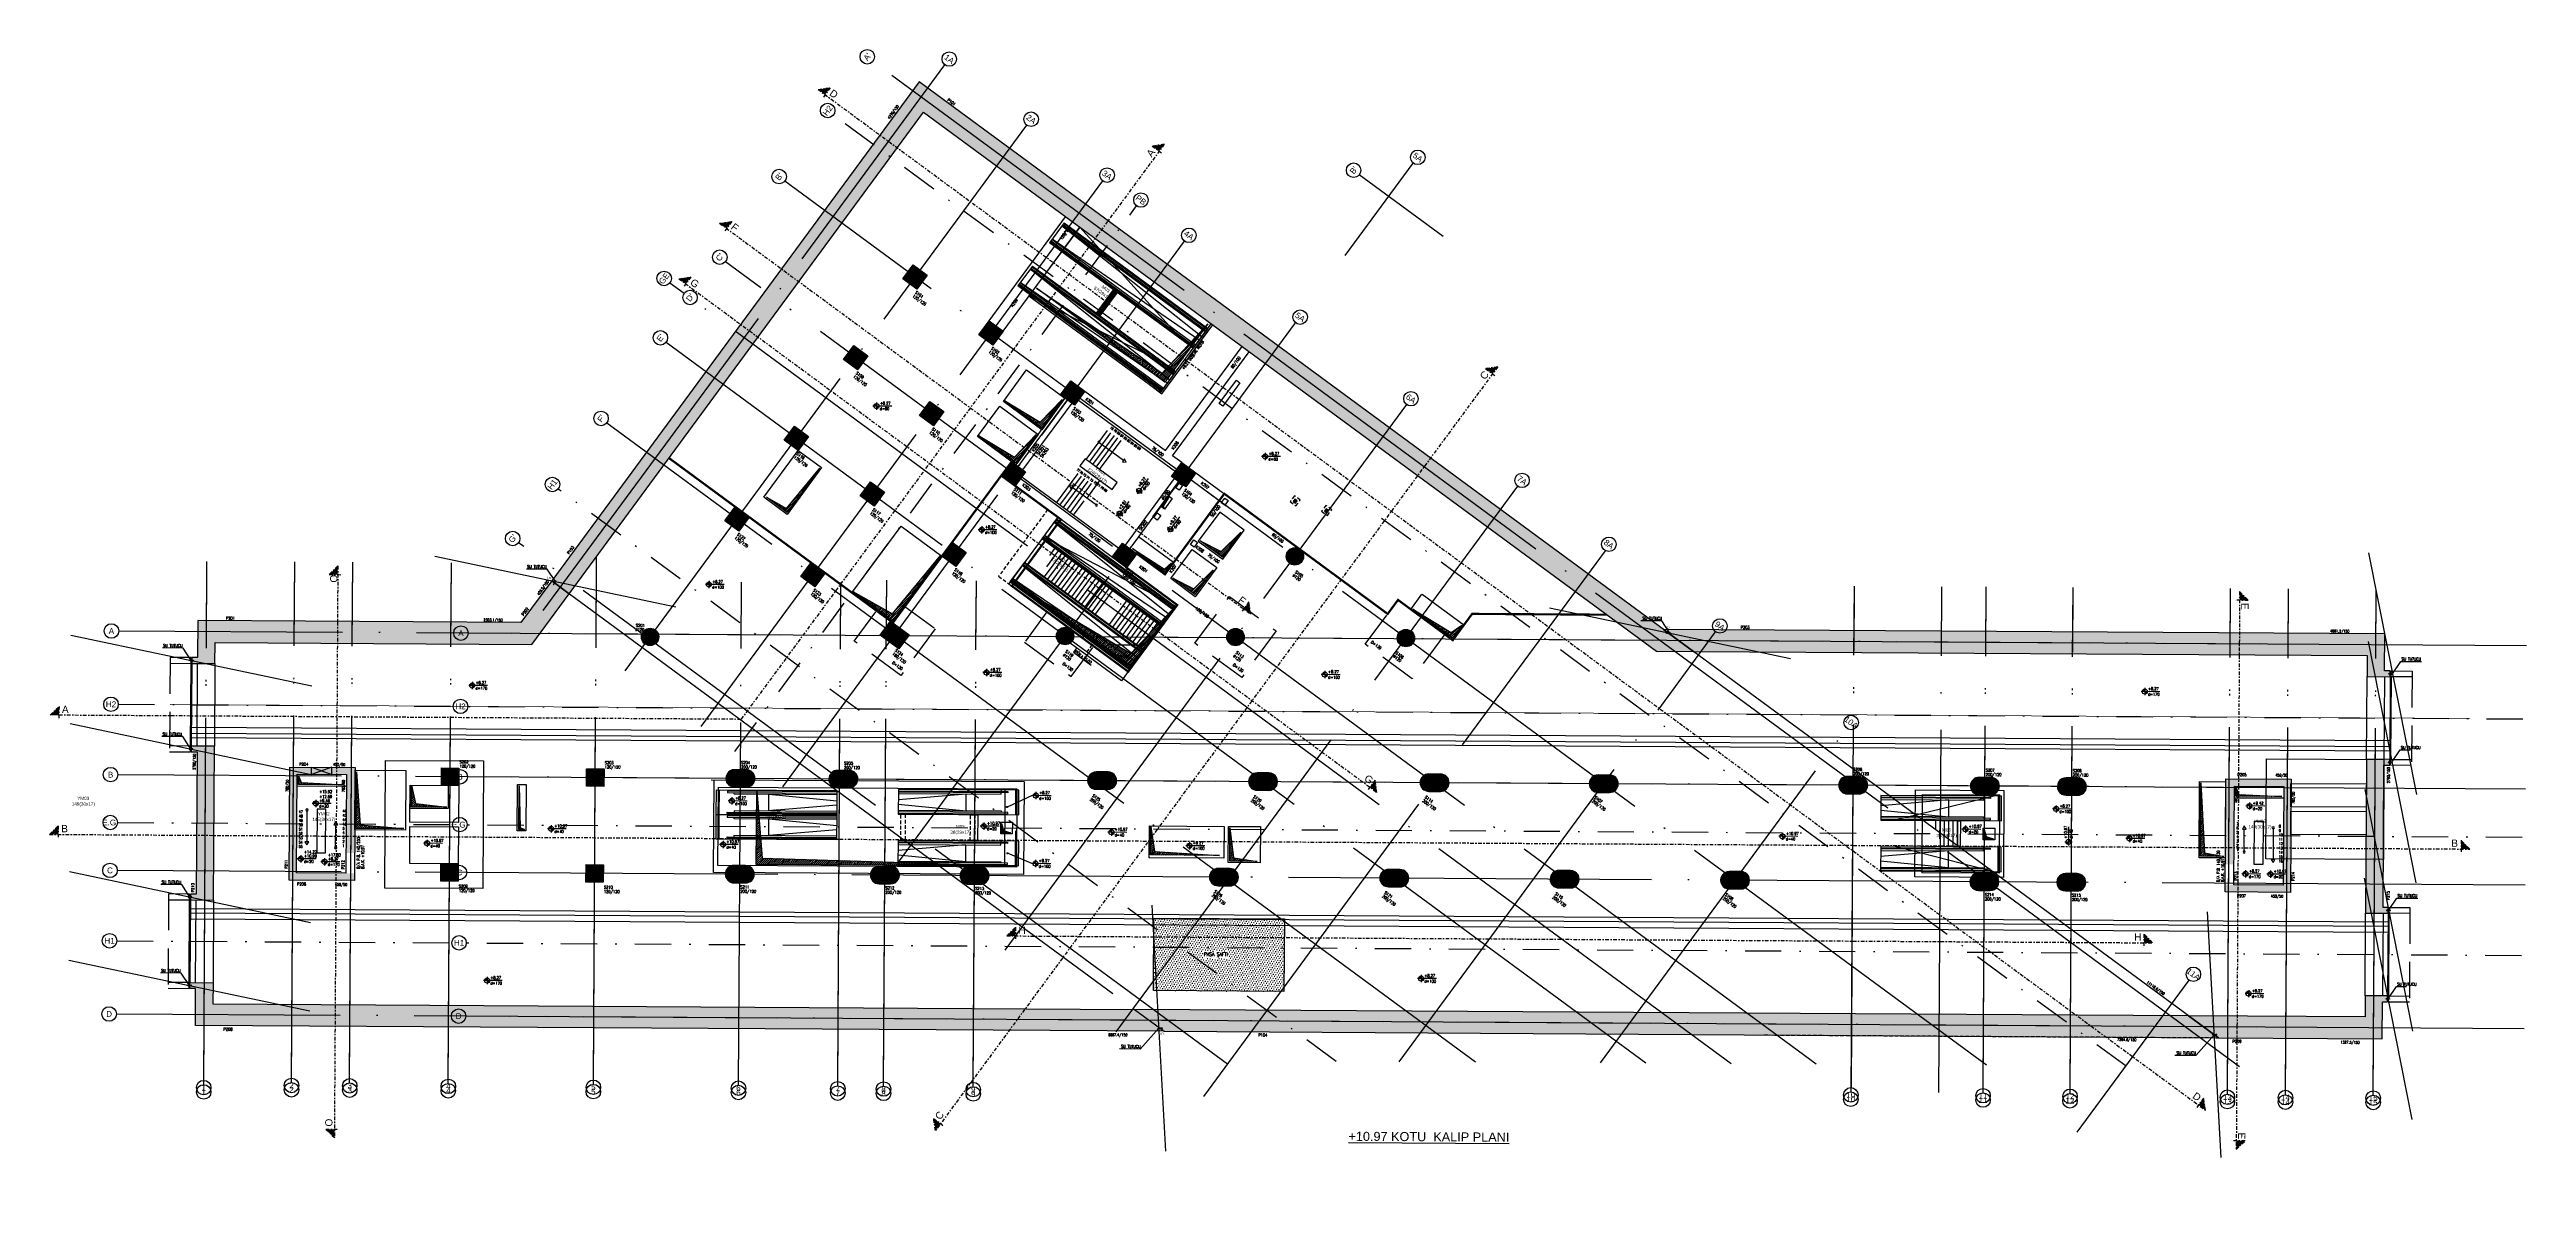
# Model space of a CAD drawing. Header units: millimetres. Extents: x 400392 to 401381, y 4543975 to 4544147.
# Drawn here: x 400648.1 to 400818.8, y 4544069.3 to 4544147.4 of the extents above; entities that cross this region are included whole.
import ezdxf
from ezdxf.enums import TextEntityAlignment as Align

# ---------------------------------------------------------------- set-up
doc = ezdxf.new("R2010")
doc.units = ezdxf.units.MM
for name, pattern in [('ACAD_ISO05W100', [33, 24, -3, 0, -3, 0, -3]), ('ACAD_ISO07W100', [3, 0, -3]), ('AKS', [3, 2.5, -0.25, 0, -0.25]), ('CENTER', [2, 1.25, -0.25, 0.25, -0.25]), ('CIZGI', [0.4, 0.25, -0.15]), ('CONTINU', [0]), ('DASHDOT2', [0.5, 0.25, -0.125, 0, -0.125]), ('HIDDEN', [0.375, 0.25, -0.125]), ('UUC-ST-KAL-I05-101-U-000$0$ACAD_ISO05W100', [33, 24, -3, 0, -3, 0, -3])]:
    doc.linetypes.add(name, pattern=pattern)
doc.layers.add('A-DETL', color=90, linetype='Continuous', lineweight=15)
for name, color, linetype in [('aks prota', 2, 'AKS'), ('bosluk prota', 2, 'Continuous'), ('bosluk tarama prota', 8, 'Continuous'), ('boşluk prota', 2, 'Continuous'), ('boşluk taraması prota', 252, 'Continuous'), ('caks prota', 4, 'Continuous'), ('iderzi_PROTA', 3, 'Continuous'), ('kesit prota', 1, 'Continuous'), ('kesit tarama prota', 252, 'Continuous'), ('kiriş boyutu prota', 6, 'Continuous'), ('kiriş prota', 6, 'Continuous'), ('kolon prota', 1, 'Continuous'), ('kolon tarama prota', 252, 'Continuous'), ('lkolon prota', 4, 'Continuous'), ('lperde prota', 4, 'Continuous'), ('merdiven prota', 2, 'Continuous'), ('metraj prota', 2, 'Continuous'), ('not prota', 2, 'Continuous'), ('not yazısı prota', 6, 'Continuous'), ('not çizgisi prota', 4, 'Continuous'), ('perde prota', 1, 'Continuous'), ('PRT-AL-TUNEL_EKSENI', 14, 'DASHDOT2'), ('PRT-MI-a_fit_drainage', 10, 'Continuous'), ('PRT-MI-ad_dim', 8, 'Continuous'), ('prt-s-taxis', 7, 'Continuous'), ('skesit prota', 7, 'Continuous'), ('st-s_kolon tarama', 252, 'Continuous'), ('st-s_level (kot)', 6, 'Continuous'), ('st-s_levelmark (kot işareti)', 4, 'Continuous'), ('st_s_not çizgisi', 4, 'CIZGI'), ('st_s_su tutucu', 2, 'Continuous'), ('st_s_ölçü', 4, 'Continuous'), ('taks prota', 7, 'Continuous'), ('temel prota', 6, 'Continuous'), ('tkesit prota', 7, 'Continuous'), ('tkolon prota', 6, 'Continuous'), ('tnot prota', 4, 'Continuous'), ('tperde prota', 6, 'Continuous'), ('tplan prota', 7, 'Continuous'), ('UUC-ST-KAL-I05-101-U-000$0$st_s_su tutucu', 2, 'Continuous')]:
    doc.layers.add(name, color=color, linetype=linetype)
doc.styles.add('AKS', font='romanstw.shx', dxfattribs={"height": 25})
doc.styles.add('Arial', font='Arial.ttf')
doc.styles.add('OLCU', font='romanstw.shx')
doc.styles.add('PRT-MI-a_Arial', font='Arial.ttf', dxfattribs={"height": 30})
doc.styles.add('TAKS', font='Arial Unicode.ttf')
doc.styles.add('text25_PROTA', font='Arial.ttf', dxfattribs={"height": 25})
doc.styles.add('TKIRIS', font='romanstw.shx')
doc.styles.add('tkolon', font='romanstw.shx')
doc.styles.add('TNOT', font='romanstw.shx', dxfattribs={"width": 0.8, "height": 250})
doc.styles.add('TSIMPLEX', font='romanstw.shx')
doc.dimstyles.new('1-50', dxfattribs={"dimtxt": 10, "dimasz": 4, "dimexe": 4, "dimexo": 8, "dimgap": 4, "dimtad": 1, "dimdec": 1, "dimrnd": 0.05, "dimzin": 9, "dimdsep": 46, "dimtxsty": 'OLCU', "dimblk1": 'OBLIQUE', "dimblk2": 'OBLIQUE', "dimsah": 1, "dimcen": 2, "dimdle": 4, "dimclrd": 4, "dimclre": 4, "dimclrt": 3, "dimadec": 1, "dimazin": 0, "dimtfac": 1, "dimtdec": 1, "dimtix": 1, "dimtmove": 2, "dimatfit": 3, "dimldrblk": 'OBLIQUE', "dimfxl": 1, "dimtvp": 1, "dimtolj": 1, "dimtzin": 1, "dimarcsym": 0})

# ---------------------------------------------------------------- blocks, each defined once
blk = doc.blocks.new('A$C5FA63770')
at = {"color": 253}
blk.add_lwpolyline([(-574, 269), (-574, 99)], dxfattribs=at)
at = {"layer": 'st_s_ölçü', "color": 252, "ltscale": 0.1}
blk.add_line((236, 99), (236, 269), dxfattribs=at)
for points in [[(-574, 99), (257, 99), (257, 269), (-574, 269)], [(-574, 261), (181, 261), (181, 252), (-574, 252)], [(-574, 241), (134, 241), (134, 252)], [(-574, 169), (-106, 126), (-106, 241), (-574, 199)], [(134, 269), (134, 261)], [(-574, 126), (134, 126), (134, 116)], [(-574, 106), (181, 106), (181, 116), (-574, 116)], [(134, 99), (134, 106)]]:
    blk.add_lwpolyline(points, dxfattribs=at)
blk = doc.blocks.new('Stair_Anotation')
at = {"color": 0, "style": 'PRT-MI-a_Arial'}
blk.add_attdef('M.ADI', text='', height=0.2, dxfattribs=at).set_placement((0, 0), align=Align.BOTTOM_CENTER)
blk.add_attdef('BAS.SAYI-(EN-RIHT)', text='', height=0.2, dxfattribs=at).set_placement((0, -0.08), align=Align.TOP_CENTER)
blk = doc.blocks.new('PLAN_KOT')
at = {"layer": 'st-s_levelmark (kot işareti)'}
h = blk.add_hatch(color=256, dxfattribs=at)
h.paths.add_polyline_path([(0, 18, 0.414214), (-18, 0), (0, 0)])
h.paths.add_polyline_path([(18, 0), (0, 0), (0, -18, 0.414214)])
for p, q in [((105, 0), (-25, 0)), ((0, 25), (0, -25))]:
    blk.add_line(p, q, dxfattribs=at)
blk.add_circle((0, 0), 17.5, dxfattribs=at)
at = {"layer": 'st-s_level (kot)', "color": 6, "style": 'OLCU', "width": 0.8}
for tag, p in [('KOT', (23, 10)), ('DÖŞEME_KALINLIĞI', (23, -28))]:
    blk.add_attdef(tag, p, '', height=20, dxfattribs=at)
blk = doc.blocks.new('*U19')
at = {"layer": 'metraj prota', "color": 4}
blk.add_lwpolyline([(-232, 0), (-210, 13), (-210, -13)], close=True, dxfattribs=at)
blk.add_lwpolyline([(0, 0), (-210, 0)], dxfattribs=at)
blk.add_circle((0, 0), 7.5, dxfattribs=at)
blk = doc.blocks.new('*U66')
at = {"layer": 'metraj prota', "color": 4}
blk.add_lwpolyline([(-232, 0), (-210, 13), (-210, -13)], close=True, dxfattribs=at)
blk.add_lwpolyline([(0, 0), (-210, 0)], dxfattribs=at)
blk.add_circle((0, 0), 7.5, dxfattribs=at)
blk = doc.blocks.new('_Oblique')
at = {"layer": 'st_s_ölçü', "lineweight": -2}
blk.add_line((-0.5, -0.5), (0.5, 0.5), dxfattribs=at)
blk = doc.blocks.new('*U67')
at = {"layer": 'metraj prota', "color": 4}
blk.add_lwpolyline([(-180, 0), (-158, 13), (-158, -13)], close=True, dxfattribs=at)
blk.add_lwpolyline([(0, 0), (-158, 0)], dxfattribs=at)
blk.add_circle((0, 0), 7.5, dxfattribs=at)
blk = doc.blocks.new('*U68')
at = {"layer": 'metraj prota', "color": 4}
blk.add_lwpolyline([(-240, 0), (-218, 13), (-218, -13)], close=True, dxfattribs=at)
blk.add_lwpolyline([(0, 0), (-218, 0)], dxfattribs=at)
blk.add_circle((0, 0), 7.5, dxfattribs=at)
blk = doc.blocks.new('*U69')
at = {"layer": 'metraj prota', "color": 4}
blk.add_lwpolyline([(-180, 0), (-158, 13), (-158, -13)], close=True, dxfattribs=at)
blk.add_lwpolyline([(0, 0), (-158, 0)], dxfattribs=at)
blk.add_circle((0, 0), 7.5, dxfattribs=at)
blk = doc.blocks.new('*U70')
at = {"layer": 'metraj prota', "color": 4}
blk.add_lwpolyline([(-240, 0), (-218, 13), (-218, -13)], close=True, dxfattribs=at)
blk.add_lwpolyline([(0, 0), (-218, 0)], dxfattribs=at)
blk.add_circle((0, 0), 7.5, dxfattribs=at)
blk = doc.blocks.new('A$C48E027B0')
at = {"color": 253}
blk.add_line((-2322, 34), (-2322, -136), dxfattribs=at)
blk.add_lwpolyline([(-1299, 34), (-1299, -136)], dxfattribs=at)
at = {"layer": 'st_s_ölçü', "color": 252, "ltscale": 0.1}
for points in [[(-2322, 34), (-1299, 34)], [(-1299, 26), (-2322, 26)], [(-2322, 16), (-1299, 16)], [(-1299, 6), (-2322, 6)], [(-2322, 6), (-1299, -36)], [(-1299, -66), (-2322, -107)], [(-1299, -109), (-2322, -109)], [(-2322, -119), (-1299, -119)], [(-1299, -129), (-2322, -129)], [(-1299, -136), (-2322, -136)]]:
    blk.add_lwpolyline(points, dxfattribs=at)
blk = doc.blocks.new('D')
at = {"layer": 'st_s_su tutucu', "linetype": 'CONTINU', "ltscale": 0.2}
for p, q in [((-39988, 52508), (-39993, 52508)), ((-39993, 52508), (-39993, 52507)), ((-39993, 52507), (-39991, 52506)), ((-39993, 52449), (-39991, 52450)), ((-39993, 52448), (-39993, 52449)), ((-39988, 52448), (-39993, 52448)), ((-39991, 52499), (-39992, 52499)), ((-39992, 52499), (-39992, 52498)), ((-39992, 52498), (-39991, 52498)), ((-39991, 52489), (-39992, 52489)), ((-39992, 52489), (-39992, 52488)), ((-39992, 52488), (-39991, 52488)), ((-39991, 52479), (-39992, 52479)), ((-39992, 52479), (-39992, 52478)), ((-39992, 52478), (-39991, 52478)), ((-39992, 52468), (-39992, 52469)), ((-39992, 52469), (-39991, 52469)), ((-39991, 52468), (-39992, 52468)), ((-39992, 52458), (-39992, 52459)), ((-39992, 52459), (-39991, 52459)), ((-39991, 52458), (-39992, 52458)), ((-39991, 52506), (-39991, 52499)), ((-39991, 52498), (-39991, 52489)), ((-39991, 52488), (-39991, 52479)), ((-39991, 52469), (-39991, 52478)), ((-39991, 52459), (-39991, 52468)), ((-39991, 52450), (-39991, 52458)), ((-39990, 52506), (-39988, 52507)), ((-39990, 52499), (-39990, 52506)), ((-39989, 52499), (-39990, 52499)), ((-39990, 52489), (-39990, 52498)), ((-39990, 52498), (-39989, 52498)), ((-39989, 52489), (-39990, 52489)), ((-39990, 52479), (-39990, 52488)), ((-39990, 52488), (-39989, 52488)), ((-39989, 52479), (-39990, 52479)), ((-39990, 52478), (-39989, 52478)), ((-39990, 52478), (-39990, 52469)), ((-39990, 52469), (-39989, 52469)), ((-39989, 52468), (-39990, 52468)), ((-39990, 52468), (-39990, 52459)), ((-39990, 52459), (-39989, 52459)), ((-39989, 52458), (-39990, 52458)), ((-39990, 52458), (-39990, 52450)), ((-39990, 52450), (-39988, 52449)), ((-39989, 52498), (-39989, 52499)), ((-39989, 52488), (-39989, 52489)), ((-39989, 52478), (-39989, 52479)), ((-39989, 52469), (-39989, 52468)), ((-39989, 52459), (-39989, 52458)), ((-39988, 52507), (-39988, 52508)), ((-39988, 52449), (-39988, 52448))]:
    blk.add_line(p, q, dxfattribs=at)
blk = doc.blocks.new('yürüyen mer 4')
at = {"color": 253}
blk.add_line((53984, 3429), (53984, 3599), dxfattribs=at)
blk.add_lwpolyline([(52756, 3429), (52756, 3599)], dxfattribs=at)
at = {"layer": 'st_s_ölçü', "color": 252, "ltscale": 0.1}
for points in [[(52756, 3599), (53984, 3599)], [(52756, 3592), (53984, 3592)], [(53984, 3582), (52756, 3582)], [(52756, 3572), (53984, 3572)], [(52756, 3529), (53984, 3570)], [(53984, 3454), (52756, 3499)], [(52756, 3457), (53984, 3457)], [(53984, 3446), (52756, 3446)], [(52756, 3437), (53984, 3437)], [(53984, 3429), (52756, 3429)]]:
    blk.add_lwpolyline(points, dxfattribs=at)
blk = doc.blocks.new('YER SUZGECI_20x20')
at = {"color": 2}
blk.add_lwpolyline([(-20, 0), (0, 0), (0, 20), (-20, 20)], close=True, dxfattribs=at)
for points in [[(0, 20), (-20, 0)], [(-20, 20), (0, 0)]]:
    blk.add_lwpolyline(points, dxfattribs=at)
blk.add_circle((-10, 10), 7, dxfattribs=at)

msp = doc.modelspace()

# ---------------------------------------------------------------- hatches: boundary and pattern name
at = {"layer": 'bosluk tarama prota'}
h = msp.add_hatch(dxfattribs=at)
h.set_pattern_fill('ANSI31', color=256, scale=0.5, angle=204.76931)
h.set_pattern_definition([(44.76931, (400744.500697, 4544096.502815), (-0.04401587, 0.04437174), [])])
h.paths.add_polyline_path([(400713.723, 4544093.449), (400713.725, 4544094.082), (400713.869, 4544093.596), (400714.353, 4544093.446)])
h = msp.add_hatch(dxfattribs=at)
h.set_pattern_fill('ANSI31', color=256, scale=0.5, angle=204.76931)
h.set_pattern_definition([(44.76931, (400812.21944, 4544096.09106), (-0.04401587, 0.04437174), [])])
h.paths.add_polyline_path([(400781.432, 4544093.037), (400781.434, 4544093.671), (400781.578, 4544093.185), (400782.061, 4544093.034)])
at = {"layer": 'boşluk taraması prota', "ltscale": 2}
h = msp.add_hatch(dxfattribs=at)
h.set_pattern_fill('ANSI31', color=256, scale=0.03, angle=-0.34838, style=0)
h.set_pattern_definition([(44.651624, (400052.4221, 4543680.22167), (-0.066941146, 0.067760183), [])])
h.paths.add_polyline_path([(400724.804, 4544125.109), (400727.922, 4544128.494), (400724.975, 4544124.489), (400716.145, 4544130.986)])
h = msp.add_hatch(dxfattribs=at)
h.set_pattern_fill('ANSI31', color=256, scale=0.03, angle=-0.34838, style=0)
h.set_pattern_definition([(44.651624, (400043.92815, 4543677.09444), (-0.066941146, 0.067760183), [])])
h.paths.add_polyline_path([(400716.396, 4544121.752), (400717.9, 4544123.297), (400716.481, 4544121.362), (400713.898, 4544123.262)])
h = msp.add_hatch(dxfattribs=at)
h.set_pattern_fill('ANSI31', color=256, scale=0.03, angle=-0.34838, style=0)
h.set_pattern_definition([(44.651624, (400042.15189, 4543674.68062), (-0.066941146, 0.067760183), [])])
h.paths.add_polyline_path([(400714.62, 4544119.338), (400716.123, 4544120.883), (400714.704, 4544118.948), (400712.147, 4544120.83)])
h = msp.add_hatch(dxfattribs=at)
h.set_pattern_fill('ANSI31', color=256, scale=0.03, angle=-0.34838, style=0)
h.set_pattern_definition([(44.651624, (400042.59348, 4543674.33365), (-0.066941146, 0.067760183), [])])
h.paths.add_polyline_path([(400697.524, 4544116.568), (400698.919, 4544115.801), (400701.2, 4544118.58), (400698.948, 4544115.519)])
h = msp.add_hatch(dxfattribs=at)
h.set_pattern_fill('ANSI31', color=256, scale=0.03, angle=-0.34838, style=0)
h.set_pattern_definition([(8.65162, (400718.95799, 4544162.19701), (-0.01432809, 0.09416616), [])])
h.paths.add_polyline_path([(400725.256, 4544116.584), (400724.87, 4544115.964), (400724.943, 4544115.821), (400724.782, 4544115.939)])
h = msp.add_hatch(dxfattribs=at)
h.set_pattern_fill('ANSI31', color=256, scale=0.03, angle=-0.34838, style=0)
h.set_pattern_definition([(44.651624, (400056.40476, 4543668.16535), (-0.066941146, 0.067760183), [])])
h.paths.add_polyline_path([(400728.872, 4544112.823), (400730.376, 4544114.368), (400728.957, 4544112.432), (400727.428, 4544113.558)])
h = msp.add_hatch(dxfattribs=at)
h.set_pattern_fill('ANSI31', color=256, scale=0.03, angle=-0.34838, style=0)
h.set_pattern_definition([(44.651624, (400042.36346, 4543674.85637), (-0.066941146, 0.067760183), [])])
h.paths.add_polyline_path([(400706.225, 4544108.54), (400709.543, 4544112.566), (400706.223, 4544108.055), (400703.485, 4544110.071)])
h = msp.add_hatch(dxfattribs=at)
h.set_pattern_fill('ANSI31', color=256, scale=0.03, angle=-0.34838, style=0)
h.set_pattern_definition([(44.651624, (400052.41704, 4543667.12677), (-0.066941146, 0.067760183), [])])
h.paths.add_polyline_path([(400724.965, 4544111.622), (400725.444, 4544112.038), (400724.97, 4544111.394), (400722.747, 4544113.03)])
h = msp.add_hatch(dxfattribs=at)
h.set_pattern_fill('ANSI31', color=256, scale=0.03, angle=-0.34838, style=0)
h.set_pattern_definition([(44.651624, (400054.50814, 4543665.58798), (-0.066941146, 0.067760183), [])])
h.paths.add_polyline_path([(400726.976, 4544110.246), (400728.48, 4544111.791), (400727.061, 4544109.855), (400725.531, 4544110.981)])
h = msp.add_hatch(dxfattribs=at)
h.set_pattern_fill('ANSI31', color=256, scale=0.03, angle=-0.34838, style=0)
h.set_pattern_definition([(44.651624, (400049.94644, 4543660.50222), (-0.066941146, 0.067760183), [])])
h.paths.add_polyline_path([(400722.631, 4544105.802), (400725.446, 4544108.774), (400722.499, 4544104.769), (400714.416, 4544110.701)])
h = msp.add_hatch(dxfattribs=at)
h.set_pattern_fill('ANSI31', color=256, scale=0.03, angle=-0.34838, style=0)
h.set_pattern_definition([(44.651624, (400072.24969, 4543662.58955), (-0.066941146, 0.067760183), [])])
h.paths.add_polyline_path([(400744.717, 4544107.247), (400745.453, 4544107.745), (400744.802, 4544106.857), (400742.078, 4544108.862)])
h = msp.add_hatch(dxfattribs=at)
h.set_pattern_fill('ANSI31', color=256, scale=0.03, angle=-0.34838, style=0)
h.set_pattern_definition([(44.651624, (399960.56865, 4543689.75992), (-0.066941146, 0.067760183), [])])
h.paths.add_polyline_path([(400665.284, 4544097.37), (400665.47, 4544096.896), (400668.463, 4544096.751), (400665.281, 4544096.77)])
h = msp.add_hatch(dxfattribs=at)
h.set_pattern_fill('ANSI31', color=256, scale=0.03, angle=-0.34838, style=0)
h.set_pattern_definition([(44.651624, (399964.55033, 4543686.73566), (-0.066941146, 0.067760183), [])])
h.paths.add_polyline_path([(400669.286, 4544097.646), (400669.53, 4544093.982), (400672.545, 4544093.726), (400669.262, 4544093.746)])
h = msp.add_hatch(dxfattribs=at)
h.set_pattern_fill('ANSI31', color=256, scale=0.03, angle=-0.34838, style=0)
h.set_pattern_definition([(44.651624, (399968.35938, 4543688.21253), (-0.066941146, 0.067760183), [])])
h.paths.add_polyline_path([(400673.081, 4544096.723), (400673.339, 4544095.459), (400675.496, 4544095.208), (400673.071, 4544095.223)])
h = msp.add_hatch(dxfattribs=at)
h.set_pattern_fill('ANSI31', color=256, scale=0.03, angle=-0.34838, style=0)
h.set_pattern_definition([(44.651624, (399342.75471, 4543678.7912), (-0.0669411464, 0.0677601827), [])])
h.paths.add_polyline_path([(400680.48, 4544096.678), (400680.562, 4544093.807), (400680.862, 4544093.676), (400680.462, 4544093.678)])
h = msp.add_hatch(dxfattribs=at)
h.set_pattern_fill('ANSI31', color=256, scale=0.03, angle=-0.34838, style=0)
h.set_pattern_definition([(44.651624, (399992.1163, 4543684.24983), (-0.066941146, 0.067760183), [])])
h.paths.add_polyline_path([(400696.859, 4544096.348), (400697.232, 4544091.702), (400714.629, 4544091.152), (400696.828, 4544091.26)])
h = msp.add_hatch(dxfattribs=at)
h.set_pattern_fill('ANSI31', color=256, scale=0.03, angle=-0.34838, style=0)
h.set_pattern_definition([(44.651624, (400091.64097, 4543684.81288), (-0.066941146, 0.067760183), [])])
h.paths.add_polyline_path([(400796.384, 4544096.873), (400796.621, 4544092.059), (400797.953, 4544091.814), (400796.353, 4544091.823)])
h = msp.add_hatch(dxfattribs=at)
h.set_pattern_fill('ANSI31', color=256, scale=0.03, angle=-0.34838, style=0)
h.set_pattern_definition([(44.651624, (400094.06888, 4543688.94819), (-0.066941146, 0.067760183), [])])
h.paths.add_polyline_path([(400798.785, 4544096.624), (400798.97, 4544096.084), (400801.963, 4544095.939), (400798.781, 4544095.959)])
h = msp.add_hatch(dxfattribs=at)
h.set_pattern_fill('ANSI31', color=256, scale=0.03, angle=-0.34838, style=0)
h.set_pattern_definition([(44.651624, (400019.295, 4543684.90276), (-0.066941146, 0.067760183), [])])
h.paths.add_polyline_path([(400724.019, 4544093.874), (400724.275, 4544092.149), (400728.758, 4544091.884), (400724.007, 4544091.913)])
h = msp.add_hatch(dxfattribs=at)
h.set_pattern_fill('ANSI31', color=256, scale=0.03, angle=-0.34838, style=0)
h.set_pattern_definition([(44.651624, (400024.74247, 4543684.46963), (-0.066941146, 0.067760183), [])])
h.paths.add_polyline_path([(400729.468, 4544093.78), (400729.722, 4544091.716), (400731.354, 4544091.469), (400729.454, 4544091.48)])
at = {"layer": 'kesit tarama prota'}
h = msp.add_hatch(color=256, dxfattribs=at)
h.dxf.hatch_style = 1
h.paths.add_polyline_path([(400701.929, 4544144.799), (400701.09, 4544144.672), (400701.573, 4544144.316)])
h = msp.add_hatch(color=256, dxfattribs=at)
h.dxf.hatch_style = 1
h.paths.add_polyline_path([(400724.11, 4544140.77), (400724.949, 4544140.898), (400724.593, 4544140.414)])
h = msp.add_hatch(color=256, dxfattribs=at)
h.dxf.hatch_style = 1
h.paths.add_polyline_path([(400695.141, 4544135.576), (400694.303, 4544135.449), (400694.786, 4544135.093)])
h = msp.add_hatch(color=256, dxfattribs=at)
h.dxf.hatch_style = 1
h.paths.add_polyline_path([(400692.328, 4544131.753), (400691.49, 4544131.626), (400691.973, 4544131.27)])
h = msp.add_hatch(color=256, dxfattribs=at)
h.dxf.hatch_style = 1
h.paths.add_polyline_path([(400747.082, 4544125.431), (400747.92, 4544125.558), (400747.565, 4544125.075)])
h = msp.add_hatch(color=256, dxfattribs=at)
h.dxf.hatch_style = 1
h.paths.add_polyline_path([(400667.392, 4544111.236), (400667.996, 4544111.832), (400667.992, 4544111.232)])
h = msp.add_hatch(color=256, dxfattribs=at)
h.dxf.hatch_style = 1
h.paths.add_polyline_path([(400799.644, 4544109.46), (400799.047, 4544110.063), (400799.044, 4544109.463)])
h = msp.add_hatch(color=256, dxfattribs=at)
h.dxf.hatch_style = 1
h.paths.add_polyline_path([(400730.776, 4544109.354), (400730.904, 4544108.515), (400730.421, 4544108.87)])
h = msp.add_hatch(color=256, dxfattribs=at)
h.dxf.hatch_style = 1
h.paths.add_polyline_path([(400648.783, 4544102.144), (400648.18, 4544101.548), (400648.78, 4544101.544)])
h = msp.add_hatch(color=256, dxfattribs=at)
h.dxf.hatch_style = 1
h.paths.add_polyline_path([(400739.467, 4544097.065), (400739.595, 4544096.226), (400739.112, 4544096.582)])
h = msp.add_hatch(color=256, dxfattribs=at)
h.dxf.hatch_style = 1
h.paths.add_polyline_path([(400648.733, 4544093.928), (400648.13, 4544093.332), (400648.73, 4544093.328)])
h = msp.add_hatch(color=256, dxfattribs=at)
h.dxf.hatch_style = 1
h.paths.add_polyline_path([(400814.311, 4544092.921), (400814.907, 4544092.317), (400814.307, 4544092.321)])
h = msp.add_hatch(color=256, dxfattribs=at)
h.dxf.hatch_style = 1
h.paths.add_polyline_path([(400714.692, 4544086.929), (400714.088, 4544086.333), (400714.688, 4544086.329)])
h = msp.add_hatch(color=256, dxfattribs=at)
h.dxf.hatch_style = 1
h.paths.add_polyline_path([(400792.456, 4544086.456), (400793.052, 4544085.853), (400792.452, 4544085.856)])
h = msp.add_hatch(color=256, dxfattribs=at)
h.dxf.hatch_style = 1
h.paths.add_polyline_path([(400796.565, 4544075.159), (400796.692, 4544074.32), (400796.209, 4544074.676)])
h = msp.add_hatch(color=256, dxfattribs=at)
h.dxf.hatch_style = 1
h.paths.add_polyline_path([(400667.16, 4544073.01), (400667.756, 4544072.407), (400667.76, 4544073.007)])
h = msp.add_hatch(color=256, dxfattribs=at)
h.dxf.hatch_style = 1
h.paths.add_polyline_path([(400709.052, 4544073.751), (400709.179, 4544072.912), (400709.535, 4544073.395)])
h = msp.add_hatch(color=256, dxfattribs=at)
h.dxf.hatch_style = 1
h.paths.add_polyline_path([(400799.417, 4544072.206), (400798.813, 4544071.61), (400798.817, 4544072.21)])
at = {"layer": 'kolon tarama prota'}
h = msp.add_hatch(color=256, dxfattribs=at)
h.dxf.hatch_style = 1
h.paths.add_polyline_path([(400761.406, 4544105.936), (400708.045, 4544145.203), (400682.737, 4544110.811), (400683.945, 4544109.922), (400708.364, 4544143.106), (400758.854, 4544105.952)])
h = msp.add_hatch(color=256, dxfattribs=at)
h.dxf.hatch_style = 1
h.paths.add_polyline_path([(400707.64, 4544132.589), (400708.607, 4544131.878), (400707.895, 4544130.911), (400706.929, 4544131.622)])
h = msp.add_hatch(color=256, dxfattribs=at)
h.dxf.hatch_style = 1
h.paths.add_polyline_path([(400721.691, 4544130.692), (400721.449, 4544130.87), (400720.264, 4544129.259), (400720.505, 4544129.081)])
h = msp.add_hatch(color=256, dxfattribs=at)
h.dxf.hatch_style = 1
h.paths.add_polyline_path([(400712.875, 4544128.736), (400713.842, 4544128.025), (400713.131, 4544127.059), (400712.164, 4544127.77)])
h = msp.add_hatch(color=256, dxfattribs=at)
h.dxf.hatch_style = 1
h.paths.add_polyline_path([(400703.55, 4544127.032), (400704.517, 4544126.32), (400703.806, 4544125.354), (400702.839, 4544126.065)])
h = msp.add_hatch(color=256, dxfattribs=at)
h.dxf.hatch_style = 1
h.paths.add_polyline_path([(400718.513, 4544124.588), (400719.48, 4544123.876), (400718.769, 4544122.91), (400717.802, 4544123.621)])
h = msp.add_hatch(color=256, dxfattribs=at)
h.dxf.hatch_style = 1
h.paths.add_polyline_path([(400708.786, 4544123.179), (400709.752, 4544122.468), (400709.041, 4544121.501), (400708.074, 4544122.213)])
h = msp.add_hatch(color=256, dxfattribs=at)
h.dxf.hatch_style = 1
h.paths.add_polyline_path([(400699.461, 4544121.474), (400700.427, 4544120.763), (400699.716, 4544119.796), (400698.75, 4544120.508)])
h = msp.add_hatch(color=256, dxfattribs=at)
h.dxf.hatch_style = 1
h.paths.add_polyline_path([(400714.424, 4544119.03), (400715.39, 4544118.319), (400714.679, 4544117.352), (400713.712, 4544118.064)])
h = msp.add_hatch(color=256, dxfattribs=at)
h.dxf.hatch_style = 1
h.paths.add_polyline_path([(400726.165, 4544118.957), (400727.131, 4544118.246), (400726.42, 4544117.279), (400725.454, 4544117.991)])
h = msp.add_hatch(color=256, dxfattribs=at)
h.dxf.hatch_style = 1
h.paths.add_polyline_path([(400704.696, 4544117.622), (400705.663, 4544116.91), (400704.951, 4544115.944), (400703.985, 4544116.655)])
h = msp.add_hatch(color=256, dxfattribs=at)
h.dxf.hatch_style = 1
h.paths.add_polyline_path([(400695.371, 4544115.917), (400696.338, 4544115.205), (400695.627, 4544114.239), (400694.66, 4544114.95)])
h = msp.add_hatch(color=256, dxfattribs=at)
h.dxf.hatch_style = 1
h.paths.add_polyline_path([(400710.334, 4544113.473), (400711.301, 4544112.761), (400710.589, 4544111.795), (400709.623, 4544112.506)])
h = msp.add_hatch(color=256, dxfattribs=at)
h.dxf.hatch_style = 1
h.paths.add_polyline_path([(400722.075, 4544113.4), (400723.042, 4544112.688), (400722.331, 4544111.722), (400721.364, 4544112.433)])
h = msp.add_hatch(color=256, dxfattribs=at)
h.dxf.hatch_style = 1
h.paths.add_polyline_path([(400700.607, 4544112.064), (400701.573, 4544111.353), (400700.862, 4544110.386), (400699.895, 4544111.098)])
h = msp.add_hatch(color=256, dxfattribs=at)
h.dxf.hatch_style = 1
edge = h.paths.add_edge_path()
edge.add_arc((400733.944, 4544112.488), 0.6, -0.34838, 359.65162)
h = msp.add_hatch(color=256, dxfattribs=at)
h.dxf.hatch_style = 1
h.paths.add_polyline_path([(400659.531, 4544105.106), (400659.54, 4544106.556), (400681.37, 4544106.423), (400683.945, 4544109.922), (400682.737, 4544110.811), (400680.615, 4544107.927), (400658.349, 4544108.063), (400658.334, 4544105.513), (400657.934, 4544105.515), (400657.931, 4544105.115)])
h = msp.add_hatch(color=256, dxfattribs=at)
h.dxf.hatch_style = 1
h.paths.add_polyline_path([(400706.083, 4544108.034), (400707.372, 4544107.086), (400706.661, 4544106.119), (400705.372, 4544107.067)])
h = msp.add_hatch(color=256, dxfattribs=at)
h.dxf.hatch_style = 1
edge = h.paths.add_edge_path()
edge.add_arc((400689.513, 4544106.942), 0.6, -0.34838, 359.65162)
h = msp.add_hatch(color=256, dxfattribs=at)
h.dxf.hatch_style = 1
edge = h.paths.add_edge_path()
edge.add_arc((400718.113, 4544107.003), 0.6, -0.34838, 359.65162)
h = msp.add_hatch(color=256, dxfattribs=at)
h.dxf.hatch_style = 1
edge = h.paths.add_edge_path()
edge.add_arc((400729.854, 4544106.931), 0.6, -0.34838, 359.65162)
h = msp.add_hatch(color=256, dxfattribs=at)
h.dxf.hatch_style = 1
edge = h.paths.add_edge_path()
edge.add_arc((400741.596, 4544106.857), 0.6, -0.34838, 359.65162)
h = msp.add_hatch(color=256, dxfattribs=at)
h.dxf.hatch_style = 1
h.paths.add_polyline_path([(400807.828, 4544104.204), (400809.428, 4544104.194), (400809.431, 4544104.594), (400809.031, 4544104.597), (400809.046, 4544107.147), (400759.348, 4544107.451), (400761.406, 4544105.936), (400807.837, 4544105.654)])
h = msp.add_hatch(color=256, dxfattribs=at)
h.dxf.hatch_style = 1
h.paths.add_polyline_path([(400659.497, 4544099.406), (400657.897, 4544099.415), (400657.894, 4544099.015), (400658.294, 4544099.013), (400658.235, 4544089.213), (400657.835, 4544089.216), (400657.832, 4544088.816), (400659.432, 4544088.806)])
h = msp.add_hatch(color=256, dxfattribs=at)
h.dxf.hatch_style = 1
h.paths.add_polyline_path([(400669.188, 4544097.947), (400664.688, 4544097.974), (400664.641, 4544090.174), (400669.14, 4544090.147), (400669.144, 4544090.647), (400668.544, 4544090.651), (400665.144, 4544090.671), (400665.185, 4544097.471), (400668.585, 4544097.45), (400668.552, 4544092.051), (400669.152, 4544092.047)])
h = msp.add_hatch(color=256, dxfattribs=at)
h.dxf.hatch_style = 1
h.paths.add_polyline_path([(400669.188, 4544097.947), (400664.688, 4544097.974), (400664.641, 4544090.174), (400669.14, 4544090.147), (400669.144, 4544090.647), (400665.144, 4544090.671), (400665.185, 4544097.471), (400668.585, 4544097.45), (400668.552, 4544092.051), (400669.152, 4544092.047)])
h = msp.add_hatch(color=256, dxfattribs=at)
h.dxf.hatch_style = 1
h.paths.add_polyline_path([(400675.138, 4544097.911), (400676.338, 4544097.903), (400676.33, 4544096.703), (400675.13, 4544096.711)])
h = msp.add_hatch(color=256, dxfattribs=at)
h.dxf.hatch_style = 1
h.paths.add_polyline_path([(400685.138, 4544097.85), (400686.338, 4544097.842), (400686.33, 4544096.642), (400685.13, 4544096.65)])
h = msp.add_hatch(color=256, dxfattribs=at)
h.dxf.hatch_style = 1
edge = h.paths.add_edge_path()
edge.add_arc((400695.334, 4544097.188), 0.6, 89.65162, 269.65162)
edge.add_line((400695.33, 4544096.588), (400696.13, 4544096.583))
edge.add_arc((400696.134, 4544097.183), 0.6, 269.65162, 449.65162)
edge.add_line((400696.137, 4544097.783), (400695.337, 4544097.788))
h = msp.add_hatch(color=256, dxfattribs=at)
h.dxf.hatch_style = 1
edge = h.paths.add_edge_path()
edge.add_arc((400695.733, 4544097.186), 0.6, -0.34838, 359.65162)
h = msp.add_hatch(color=256, dxfattribs=at)
h.dxf.hatch_style = 1
h.paths.add_polyline_path([(400808.991, 4544098.097), (400809.391, 4544098.094), (400809.394, 4544098.494), (400807.794, 4544098.504), (400807.729, 4544087.904), (400809.279, 4544087.895), (400809.282, 4544088.295), (400808.932, 4544088.297)])
h = msp.add_hatch(color=256, dxfattribs=at)
h.dxf.hatch_style = 1
edge = h.paths.add_edge_path()
edge.add_arc((400702.43, 4544097.145), 0.6, 89.65162, 269.65162)
edge.add_line((400702.426, 4544096.545), (400703.226, 4544096.54))
edge.add_arc((400703.23, 4544097.14), 0.6, 269.65162, 449.65162)
edge.add_line((400703.233, 4544097.74), (400702.434, 4544097.745))
h = msp.add_hatch(color=256, dxfattribs=at)
h.dxf.hatch_style = 1
edge = h.paths.add_edge_path()
edge.add_arc((400720.264, 4544097.036), 0.6, 89.65162, 269.65162)
edge.add_line((400720.26, 4544096.436), (400721.06, 4544096.431))
edge.add_arc((400721.064, 4544097.031), 0.6, 269.65162, 449.65162)
edge.add_line((400721.068, 4544097.631), (400720.268, 4544097.636))
h = msp.add_hatch(color=256, dxfattribs=at)
h.dxf.hatch_style = 1
edge = h.paths.add_edge_path()
edge.add_arc((400731.353, 4544096.969), 0.6, 89.65162, 269.65162)
edge.add_line((400731.349, 4544096.369), (400732.149, 4544096.364))
edge.add_arc((400732.153, 4544096.964), 0.6, 269.65162, 449.65162)
edge.add_line((400732.156, 4544097.564), (400731.356, 4544097.569))
h = msp.add_hatch(color=256, dxfattribs=at)
h.dxf.hatch_style = 1
edge = h.paths.add_edge_path()
edge.add_arc((400743.176, 4544096.897), 0.6, 89.65162, 269.65162)
edge.add_line((400743.173, 4544096.297), (400743.973, 4544096.292))
edge.add_arc((400743.976, 4544096.892), 0.6, 269.65162, 449.65162)
edge.add_line((400743.98, 4544097.492), (400743.18, 4544097.497))
h = msp.add_hatch(color=256, dxfattribs=at)
h.dxf.hatch_style = 1
edge = h.paths.add_edge_path()
edge.add_arc((400754.832, 4544096.826), 0.6, 89.65162, 269.65162)
edge.add_line((400754.829, 4544096.226), (400755.629, 4544096.221))
edge.add_arc((400755.632, 4544096.821), 0.6, 269.65162, 449.65162)
edge.add_line((400755.636, 4544097.421), (400754.836, 4544097.426))
h = msp.add_hatch(color=256, dxfattribs=at)
h.dxf.hatch_style = 1
edge = h.paths.add_edge_path()
edge.add_arc((400772.017, 4544096.721), 0.6, 89.65162, 269.65162)
edge.add_line((400772.014, 4544096.122), (400772.814, 4544096.117))
edge.add_arc((400772.817, 4544096.717), 0.6, 269.65162, 449.65162)
edge.add_line((400772.821, 4544097.317), (400772.021, 4544097.321))
h = msp.add_hatch(color=256, dxfattribs=at)
h.dxf.hatch_style = 1
edge = h.paths.add_edge_path()
edge.add_arc((400781.097, 4544096.666), 0.6, 89.65162, 269.65162)
edge.add_line((400781.094, 4544096.066), (400781.893, 4544096.061))
edge.add_arc((400781.897, 4544096.661), 0.6, 269.65162, 449.65162)
edge.add_line((400781.901, 4544097.261), (400781.101, 4544097.266))
h = msp.add_hatch(color=256, dxfattribs=at)
h.dxf.hatch_style = 1
edge = h.paths.add_edge_path()
edge.add_arc((400787.087, 4544096.63), 0.6, 89.65162, 269.65162)
edge.add_line((400787.083, 4544096.03), (400787.883, 4544096.025))
edge.add_arc((400787.887, 4544096.625), 0.6, 269.65162, 449.65162)
edge.add_line((400787.891, 4544097.225), (400787.091, 4544097.23))
h = msp.add_hatch(color=256, dxfattribs=at)
h.dxf.hatch_style = 1
h.paths.add_polyline_path([(400802.588, 4544097.136), (400798.088, 4544097.163), (400798.052, 4544091.263), (400798.652, 4544091.26), (400798.685, 4544096.659), (400802.085, 4544096.639), (400802.044, 4544089.839), (400798.044, 4544089.863), (400798.041, 4544089.363), (400802.541, 4544089.336)])
h = msp.add_hatch(color=256, dxfattribs=at)
h.dxf.hatch_style = 1
h.paths.add_polyline_path([(400802.588, 4544097.136), (400798.088, 4544097.163), (400798.052, 4544091.263), (400798.652, 4544091.26), (400798.685, 4544096.659), (400802.085, 4544096.639), (400802.044, 4544089.839), (400798.044, 4544089.863), (400798.041, 4544089.363), (400802.541, 4544089.336)])
h = msp.add_hatch(color=256, dxfattribs=at)
h.dxf.hatch_style = 1
h.paths.add_polyline_path([(400675.098, 4544091.311), (400676.298, 4544091.303), (400676.29, 4544090.103), (400675.09, 4544090.111)])
h = msp.add_hatch(color=256, dxfattribs=at)
h.dxf.hatch_style = 1
h.paths.add_polyline_path([(400685.097, 4544091.244), (400686.297, 4544091.237), (400686.29, 4544090.037), (400685.09, 4544090.044)])
h = msp.add_hatch(color=256, dxfattribs=at)
h.dxf.hatch_style = 1
edge = h.paths.add_edge_path()
edge.add_arc((400695.294, 4544090.588), 0.6, 89.65162, 269.65162)
edge.add_line((400695.29, 4544089.988), (400696.09, 4544089.983))
edge.add_arc((400696.094, 4544090.583), 0.6, 269.65162, 449.65162)
edge.add_line((400696.097, 4544091.183), (400695.297, 4544091.188))
h = msp.add_hatch(color=256, dxfattribs=at)
h.dxf.hatch_style = 1
edge = h.paths.add_edge_path()
edge.add_arc((400705.293, 4544090.527), 0.6, 89.65162, 269.65162)
edge.add_line((400705.29, 4544089.927), (400706.09, 4544089.922))
edge.add_arc((400706.093, 4544090.522), 0.6, 269.65162, 449.65162)
edge.add_line((400706.097, 4544091.122), (400705.297, 4544091.127))
h = msp.add_hatch(color=256, dxfattribs=at)
h.dxf.hatch_style = 1
edge = h.paths.add_edge_path()
edge.add_arc((400711.475, 4544090.489), 0.6, 89.65162, 269.65162)
edge.add_line((400711.471, 4544089.89), (400712.271, 4544089.885))
edge.add_arc((400712.275, 4544090.485), 0.6, 269.65162, 449.65162)
edge.add_line((400712.279, 4544091.085), (400711.479, 4544091.089))
h = msp.add_hatch(color=256, dxfattribs=at)
h.dxf.hatch_style = 1
edge = h.paths.add_edge_path()
edge.add_arc((400728.658, 4544090.385), 0.6, 89.65162, 269.65162)
edge.add_line((400728.654, 4544089.785), (400729.454, 4544089.78))
edge.add_arc((400729.458, 4544090.38), 0.6, 269.65162, 449.65162)
edge.add_line((400729.462, 4544090.98), (400728.662, 4544090.985))
h = msp.add_hatch(color=256, dxfattribs=at)
h.dxf.hatch_style = 1
edge = h.paths.add_edge_path()
edge.add_arc((400740.397, 4544090.314), 0.6, 89.65162, 269.65162)
edge.add_line((400740.393, 4544089.714), (400741.193, 4544089.709))
edge.add_arc((400741.197, 4544090.309), 0.6, 269.65162, 449.65162)
edge.add_line((400741.2, 4544090.909), (400740.4, 4544090.914))
h = msp.add_hatch(color=256, dxfattribs=at)
h.dxf.hatch_style = 1
edge = h.paths.add_edge_path()
edge.add_arc((400752.135, 4544090.242), 0.6, 89.65162, 269.65162)
edge.add_line((400752.132, 4544089.642), (400752.932, 4544089.637))
edge.add_arc((400752.935, 4544090.237), 0.6, 269.65162, 449.65162)
edge.add_line((400752.939, 4544090.837), (400752.139, 4544090.842))
h = msp.add_hatch(color=256, dxfattribs=at)
h.dxf.hatch_style = 1
edge = h.paths.add_edge_path()
edge.add_arc((400763.878, 4544090.171), 0.6, 89.65162, 269.65162)
edge.add_line((400763.874, 4544089.571), (400764.674, 4544089.566))
edge.add_arc((400764.678, 4544090.166), 0.6, 269.65162, 449.65162)
edge.add_line((400764.681, 4544090.766), (400763.881, 4544090.771))
h = msp.add_hatch(color=256, dxfattribs=at)
h.dxf.hatch_style = 1
edge = h.paths.add_edge_path()
edge.add_arc((400781.057, 4544090.066), 0.6, 89.65162, 269.65162)
edge.add_line((400781.053, 4544089.466), (400781.853, 4544089.462))
edge.add_arc((400781.857, 4544090.062), 0.6, 269.65162, 449.65162)
edge.add_line((400781.861, 4544090.662), (400781.061, 4544090.666))
h = msp.add_hatch(color=256, dxfattribs=at)
h.dxf.hatch_style = 1
edge = h.paths.add_edge_path()
edge.add_arc((400787.047, 4544090.03), 0.6, 89.65162, 269.65162)
edge.add_line((400787.043, 4544089.43), (400787.843, 4544089.425))
edge.add_arc((400787.847, 4544090.025), 0.6, 269.65162, 449.65162)
edge.add_line((400787.851, 4544090.625), (400787.051, 4544090.63))
h = msp.add_hatch(color=256, dxfattribs=at)
h.dxf.hatch_style = 1
h.paths.add_polyline_path([(400724.937, 4544079.757), (400658.18, 4544080.163), (400658.195, 4544082.713), (400657.795, 4544082.716), (400657.798, 4544083.116), (400659.397, 4544083.106), (400659.389, 4544081.656), (400722.882, 4544081.27)])
h = msp.add_hatch(color=256, dxfattribs=at)
h.dxf.hatch_style = 1
h.paths.add_polyline_path([(400795.526, 4544080.828), (400722.882, 4544081.27), (400724.937, 4544079.757), (400797.582, 4544079.316)])
h = msp.add_hatch(color=256, dxfattribs=at)
h.dxf.hatch_style = 1
h.paths.add_polyline_path([(400797.582, 4544079.316), (400808.877, 4544079.247), (400808.892, 4544081.797), (400809.242, 4544081.795), (400809.245, 4544082.195), (400807.695, 4544082.204), (400807.686, 4544080.754), (400795.526, 4544080.828)])
at = {"layer": 'st-s_kolon tarama', "ltscale": 0.001}
h = msp.add_hatch(dxfattribs=at)
h.set_pattern_fill('DOTS', color=253, scale=0.1, angle=53.65946)
h.set_pattern_definition([(53.659456, (399642.74912, 4543676.96712), (-0.080838264, 0.158009865), [0, -0.158749973])])
h.paths.add_polyline_path([(400733.226, 4544087.507), (400724.226, 4544087.562), (400724.195, 4544082.562), (400733.195, 4544082.507)])

# ---------------------------------------------------------------- linework, layer by layer
at = {"layer": 'A-DETL', "color": 1, "lineweight": 5}
msp.add_lwpolyline([(400656.435, 4544102.274), (400814.882, 4544101.311)], dxfattribs=at)
at = {"layer": 'aks prota', "ltscale": 10}
for p, q in [((400682.156, 4544108.756), (400709.835, 4544146.37)), ((400682.156, 4544108.756), (400709.835, 4544146.37)), ((400682.156, 4544108.756), (400709.835, 4544146.37)), ((400799.046, 4544077.307), (400704.865, 4544146.612)), ((400799.046, 4544077.307), (400704.865, 4544146.612)), ((400687.794, 4544104.607), (400715.473, 4544142.221)), ((400687.794, 4544104.607), (400715.473, 4544142.221)), ((400687.794, 4544104.607), (400715.473, 4544142.221)), ((400737.418, 4544133.236), (400742.103, 4544139.604)), ((400744.154, 4544134.545), (400738.381, 4544138.792)), ((400693.029, 4544100.755), (400720.708, 4544138.368)), ((400693.029, 4544100.755), (400720.708, 4544138.368)), ((400693.029, 4544100.755), (400720.708, 4544138.368)), ((400781.608, 4544077.413), (400698.79, 4544138.356)), ((400781.608, 4544077.413), (400698.79, 4544138.356)), ((400781.608, 4544077.413), (400698.79, 4544138.356)), ((400698.667, 4544096.606), (400726.346, 4544134.219)), ((400698.667, 4544096.606), (400726.346, 4544134.219)), ((400698.667, 4544096.606), (400726.346, 4544134.219)), ((400769.869, 4544077.484), (400694.701, 4544132.799)), ((400769.869, 4544077.484), (400694.701, 4544132.799)), ((400691.851, 4544130.612), (400690.87, 4544131.335)), ((400691.851, 4544130.612), (400690.87, 4544131.335)), ((400691.851, 4544130.612), (400690.87, 4544131.335)), ((400764, 4544077.52), (400692.656, 4544130.02)), ((400764, 4544077.52), (400692.656, 4544130.02)), ((400764, 4544077.52), (400692.656, 4544130.02)), ((400706.319, 4544090.975), (400733.998, 4544128.589)), ((400706.319, 4544090.975), (400733.998, 4544128.589)), ((400706.319, 4544090.975), (400733.998, 4544128.589)), ((400758.131, 4544077.556), (400690.611, 4544127.242)), ((400758.131, 4544077.556), (400690.611, 4544127.242)), ((400746.392, 4544077.627), (400686.521, 4544121.684)), ((400746.392, 4544077.627), (400686.521, 4544121.684)), ((400746.392, 4544077.627), (400686.521, 4544121.684)), ((400713.97, 4544085.345), (400741.649, 4544122.959)), ((400713.97, 4544085.345), (400741.649, 4544122.959)), ((400721.622, 4544079.714), (400749.301, 4544117.328)), ((400721.622, 4544079.714), (400749.301, 4544117.328)), ((400721.622, 4544079.714), (400749.301, 4544117.328)), ((400729.292, 4544077.484), (400680.446, 4544113.428)), ((400729.292, 4544077.484), (400680.446, 4544113.428)), ((400729.292, 4544077.484), (400680.446, 4544113.428)), ((400658.755, 4544076.076), (400658.974, 4544112.147)), ((400658.757, 4544076.375), (400658.974, 4544112.147)), ((400664.806, 4544076.226), (400665.024, 4544112.11)), ((400664.808, 4544076.525), (400665.024, 4544112.11)), ((400668.806, 4544076.202), (400669.024, 4544112.086)), ((400668.807, 4544076.501), (400669.024, 4544112.086)), ((400675.606, 4544076.16), (400675.824, 4544112.044)), ((400675.607, 4544076.459), (400675.824, 4544112.044)), ((400685.605, 4544076.1), (400685.826, 4544112.423)), ((400685.607, 4544076.399), (400685.826, 4544112.423)), ((400727.663, 4544075.269), (400755.341, 4544112.882)), ((400727.663, 4544075.269), (400755.341, 4544112.882)), ((400727.663, 4544075.269), (400755.341, 4544112.882)), ((400695.605, 4544076.039), (400695.816, 4544110.723)), ((400702.445, 4544075.997), (400702.656, 4544110.681)), ((400702.447, 4544076.296), (400702.656, 4544110.681)), ((400705.605, 4544075.991), (400705.817, 4544110.858)), ((400705.607, 4544076.289), (400705.817, 4544110.858)), ((400711.785, 4544075.94), (400711.997, 4544110.808)), ((400711.786, 4544076.239), (400711.997, 4544110.808)), ((400772.289, 4544075.573), (400772.501, 4544110.44)), ((400772.291, 4544075.871), (400772.501, 4544110.44)), ((400778.319, 4544075.536), (400778.531, 4544110.403)), ((400781.369, 4544075.517), (400781.581, 4544110.385)), ((400781.37, 4544075.816), (400781.581, 4544110.385)), ((400787.358, 4544075.467), (400787.57, 4544110.348)), ((400787.36, 4544075.78), (400787.57, 4544110.348)), ((400798.203, 4544075.415), (400798.415, 4544110.288)), ((400798.205, 4544075.714), (400798.415, 4544110.288)), ((400802.206, 4544075.376), (400802.418, 4544110.249)), ((400802.208, 4544075.69), (400802.418, 4544110.263)), ((400808.253, 4544075.354), (400808.465, 4544110.227)), ((400808.255, 4544075.653), (400808.465, 4544110.227)), ((400818.812, 4544106.337), (400652.896, 4544107.346)), ((400818.812, 4544106.337), (400652.896, 4544107.346)), ((400800.39, 4544106.449), (400676.98, 4544107.2)), ((400741.129, 4544077.659), (400762.937, 4544107.293)), ((400741.129, 4544077.659), (400762.937, 4544107.293)), ((400741.129, 4544077.659), (400762.937, 4544107.293)), ((400755.01, 4544077.575), (400771.982, 4544100.637)), ((400755.01, 4544077.575), (400771.982, 4544100.637)), ((400755.01, 4544077.575), (400771.982, 4544100.637)), ((400818.752, 4544096.437), (400652.836, 4544097.446)), ((400818.752, 4544096.437), (400652.836, 4544097.446)), ((400800.33, 4544096.549), (400676.92, 4544097.3)), ((400818.712, 4544089.837), (400652.795, 4544090.846)), ((400818.712, 4544089.837), (400652.795, 4544090.846)), ((400787.859, 4544072.813), (400795.564, 4544083.283)), ((400818.651, 4544079.938), (400652.735, 4544080.946)), ((400818.651, 4544079.938), (400652.735, 4544080.946)), ((400800.23, 4544080.05), (400676.819, 4544080.8))]:
    msp.add_line(p, q, dxfattribs=at)
at = {"layer": 'bosluk prota'}
for points in [[(400713.723, 4544093.449), (400713.725, 4544094.082), (400713.869, 4544093.596), (400714.353, 4544093.446)], [(400781.432, 4544093.037), (400781.434, 4544093.671), (400781.578, 4544093.185), (400782.061, 4544093.034)]]:
    msp.add_lwpolyline(points, close=True, dxfattribs=at)
at = {"layer": 'boşluk prota', "ltscale": 0.05}
for points in [[(400724.804, 4544125.109), (400727.938, 4544128.516), (400724.975, 4544124.489), (400716.145, 4544130.986)], [(400716.396, 4544121.752), (400717.9, 4544123.297), (400716.481, 4544121.362), (400713.898, 4544123.262)], [(400714.62, 4544119.338), (400716.123, 4544120.883), (400714.704, 4544118.948), (400712.147, 4544120.83)], [(400697.524, 4544116.568), (400698.919, 4544115.801), (400701.2, 4544118.58), (400698.948, 4544115.519)], [(400725.256, 4544116.584), (400724.87, 4544115.964), (400724.943, 4544115.821), (400724.782, 4544115.939)], [(400728.872, 4544112.823), (400730.216, 4544114.15), (400728.957, 4544112.432), (400727.428, 4544113.558)], [(400706.225, 4544108.54), (400709.543, 4544112.566), (400706.223, 4544108.055), (400703.485, 4544110.071)], [(400724.965, 4544111.622), (400725.444, 4544112.038), (400724.97, 4544111.394), (400722.747, 4544113.03)], [(400726.976, 4544110.246), (400728.32, 4544111.573), (400727.061, 4544109.855), (400725.531, 4544110.981)], [(400722.631, 4544105.802), (400725.463, 4544108.796), (400722.499, 4544104.769), (400714.416, 4544110.701)], [(400744.717, 4544107.247), (400745.453, 4544107.745), (400744.802, 4544106.857), (400742.078, 4544108.862)], [(400665.284, 4544097.37), (400665.47, 4544096.896), (400668.463, 4544096.751), (400665.281, 4544096.77)], [(400669.286, 4544097.646), (400669.53, 4544093.982), (400672.545, 4544093.726), (400669.262, 4544093.746)], [(400673.081, 4544096.723), (400673.339, 4544095.459), (400675.496, 4544095.208), (400673.071, 4544095.223)], [(400680.48, 4544096.678), (400680.562, 4544093.807), (400680.862, 4544093.676), (400680.462, 4544093.678)], [(400696.859, 4544096.348), (400697.232, 4544091.702), (400714.614, 4544091.152), (400696.828, 4544091.26)], [(400796.384, 4544096.873), (400796.621, 4544092.059), (400797.953, 4544091.814), (400796.353, 4544091.823)], [(400798.785, 4544096.624), (400798.97, 4544096.084), (400801.963, 4544095.939), (400798.781, 4544095.959)], [(400724.019, 4544093.874), (400724.275, 4544092.149), (400728.758, 4544091.884), (400724.007, 4544091.913)], [(400729.468, 4544093.78), (400729.722, 4544091.716), (400731.354, 4544091.469), (400729.454, 4544091.48)]]:
    msp.add_lwpolyline(points, close=True, dxfattribs=at)
at = {"layer": 'caks prota', "ltscale": 0.05}
for centre in [(400704.478, 4544146.928), (400704.478, 4544146.928), (400704.478, 4544146.928), (400710.131, 4544146.772), (400710.131, 4544146.772), (400710.131, 4544146.772), (400701.751, 4544143.223), (400701.751, 4544143.223), (400701.751, 4544143.223), (400715.769, 4544142.623), (400715.769, 4544142.623), (400715.769, 4544142.623), (400742.413, 4544139.997), (400698.403, 4544138.672), (400698.403, 4544138.672), (400698.403, 4544138.672), (400721.004, 4544138.771), (400721.004, 4544138.771), (400721.004, 4544138.771), (400737.994, 4544139.108), (400723.336, 4544137.055), (400723.336, 4544137.055), (400723.336, 4544137.055), (400694.313, 4544133.115), (400694.313, 4544133.115), (400694.313, 4544133.115), (400726.642, 4544134.622), (400726.642, 4544134.622), (400726.642, 4544134.622), (400690.482, 4544131.651), (400690.482, 4544131.651), (400690.482, 4544131.651), (400692.268, 4544130.336), (400692.268, 4544130.336), (400692.268, 4544130.336), (400734.307, 4544128.982), (400734.307, 4544128.982), (400734.307, 4544128.982), (400690.223, 4544127.557), (400690.223, 4544127.557), (400690.223, 4544127.557), (400741.945, 4544123.361), (400741.945, 4544123.361), (400741.945, 4544123.361), (400686.134, 4544122), (400686.134, 4544122), (400686.134, 4544122), (400682.785, 4544117.449), (400682.785, 4544117.449), (400682.785, 4544117.449), (400749.597, 4544117.73), (400749.597, 4544117.73), (400749.597, 4544117.73), (400680.044, 4544113.725), (400680.044, 4544113.725), (400680.044, 4544113.725), (400755.582, 4544113.326), (400755.582, 4544113.326), (400755.582, 4544113.326), (400763.234, 4544107.695), (400763.234, 4544107.695), (400763.234, 4544107.695), (400652.396, 4544107.349), (400652.396, 4544107.349), (400676.48, 4544107.203), (400652.365, 4544102.299), (400652.365, 4544102.299), (400676.449, 4544102.153), (400772.276, 4544101.042), (400772.276, 4544101.042), (400772.276, 4544101.042), (400652.336, 4544097.449), (400652.336, 4544097.449), (400676.42, 4544097.303), (400652.316, 4544094.149), (400652.316, 4544094.149), (400676.4, 4544094.003), (400652.295, 4544090.849), (400652.295, 4544090.849), (400676.379, 4544090.703), (400652.266, 4544085.999), (400652.266, 4544085.999), (400676.35, 4544085.853), (400795.859, 4544083.688), (400652.235, 4544080.95), (400652.235, 4544080.95), (400676.319, 4544080.803), (400658.752, 4544075.576), (400658.753, 4544075.875), (400664.803, 4544075.726), (400664.805, 4544076.025), (400668.814, 4544075.702), (400668.816, 4544076.001), (400675.609, 4544075.66), (400675.611, 4544075.959), (400685.602, 4544075.6), (400685.604, 4544075.899), (400695.602, 4544075.539), (400695.604, 4544075.838), (400702.445, 4544075.497), (400702.447, 4544075.796), (400705.601, 4544075.478), (400705.603, 4544075.777), (400711.784, 4544075.44), (400711.785, 4544075.739), (400772.251, 4544075.074), (400772.253, 4544075.373), (400781.367, 4544075.316), (400787.359, 4544075.28), (400798.204, 4544075.214), (400802.205, 4544075.19), (400808.253, 4544075.153), (400781.366, 4544075.017), (400787.357, 4544074.967), (400798.202, 4544074.915), (400802.203, 4544074.876), (400808.251, 4544074.854)]:
    msp.add_circle(centre, 0.5, dxfattribs=at)
at = {"layer": 'iderzi_PROTA', "linetype": 'ACAD_ISO05W100', "ltscale": 2}
for p, q in [((400682.737, 4544110.811), (400724.937, 4544079.757)), ((400797.582, 4544079.316), (400759.351, 4544107.449))]:
    msp.add_line(p, q, dxfattribs=at)
at = {"layer": 'kesit prota', "linetype": 'HIDDEN'}
msp.add_lwpolyline([(400719.962, 4544106.388), (400719.487, 4544105.744)], dxfattribs=at)
at = {"layer": 'kiriş prota'}
for p, q in [((400725.037, 4544119.787), (400730.312, 4544126.955)), ((400719.48, 4544123.876), (400725.037, 4544119.787)), ((400719.032, 4544123.268), (400725.717, 4544118.349)), ((400719.032, 4544123.268), (400725.717, 4544118.349)), ((400721.806, 4544113.033), (400715.121, 4544117.953)), ((400657.905, 4544100.715), (400809.402, 4544099.794)), ((400657.824, 4544087.516), (400809.271, 4544086.595))]:
    msp.add_line(p, q, dxfattribs=at)
at = {"layer": 'kiriş prota', "ltscale": 10}
msp.add_line((400713.958, 4544091.074), (400713.99, 4544096.474), dxfattribs=at)
at = {"layer": 'kiriş prota', "linetype": 'HIDDEN', "ltscale": 10}
msp.add_line((400714.69, 4544091.07), (400714.722, 4544096.47), dxfattribs=at)
at = {"layer": 'kiriş prota'}
for points in [[(400712.875, 4544128.736), (400718.15, 4544135.905)], [(400713.842, 4544128.025), (400719.117, 4544135.194)], [(400719.117, 4544135.194), (400715.62, 4544130.442), (400724.676, 4544123.778), (400728.173, 4544128.53)], [(400723.925, 4544124.33), (400724.784, 4544123.698), (400728.28, 4544128.45)], [(400726.165, 4544118.957), (400725.521, 4544119.431), (400730.795, 4544126.6)], [(400714.726, 4544118.808), (400718.104, 4544123.399)], [(400714.887, 4544118.689), (400718.265, 4544123.28)], [(400714.887, 4544118.689), (400718.265, 4544123.28)], [(400715.209, 4544118.452), (400718.587, 4544123.043)], [(400697.345, 4544116.575), (400699.716, 4544119.796), (400701.327, 4544118.611), (400698.956, 4544115.389), (400697.345, 4544116.575)], [(400719.49, 4544119.206), (400719.135, 4544118.723), (400721.35, 4544117.093), (400721.705, 4544117.577), (400719.49, 4544119.206)], [(400727.131, 4544118.246), (400734.299, 4544112.971)], [(400716.909, 4544115.712), (400714.679, 4544117.352)], [(400725.636, 4544117.856), (400722.258, 4544113.265)], [(400725.958, 4544117.619), (400722.58, 4544113.028)], [(400724.991, 4544111.254), (400728.725, 4544116.328), (400726.776, 4544117.763)], [(400742.709, 4544109.888), (400745.594, 4544107.765), (400744.823, 4544106.717), (400741.938, 4544108.84), (400742.703, 4544109.88)], [(400665.18, 4544096.671), (400668.58, 4544096.65)], [(400798.68, 4544095.859), (400802.08, 4544095.839)]]:
    msp.add_lwpolyline(points, dxfattribs=at)
for points in [[(400715.462, 4544125.343), (400718.104, 4544123.399), (400716.504, 4544121.224), (400713.862, 4544123.168)], [(400713.625, 4544122.846), (400716.265, 4544120.903), (400714.724, 4544118.809), (400712.084, 4544120.752)], [(400725.246, 4544116.654), (400725.487, 4544116.476), (400724.954, 4544115.751), (400724.712, 4544115.929)], [(400714.225, 4544110.61), (400722.461, 4544104.549), (400725.839, 4544109.14), (400717.603, 4544115.201)], [(400727.287, 4544113.537), (400728.979, 4544112.293), (400730.46, 4544114.306), (400728.769, 4544115.551)], [(400706.804, 4544114.581), (400709.623, 4544112.506), (400706.245, 4544107.915), (400703.426, 4544109.991)], [(400722.58, 4544113.028), (400724.991, 4544111.254), (400725.584, 4544112.06), (400723.173, 4544113.834)], [(400726.872, 4544112.973), (400728.564, 4544111.729), (400727.082, 4544109.715), (400725.391, 4544110.96)], [(400669.187, 4544097.747), (400672.687, 4544097.725), (400672.662, 4544093.626), (400669.162, 4544093.647)], [(400672.981, 4544096.724), (400675.61, 4544096.708), (400675.601, 4544095.108), (400672.971, 4544095.124)], [(400680.381, 4544096.779), (400680.981, 4544096.775), (400680.962, 4544093.575), (400680.362, 4544093.579)], [(400796.284, 4544096.974), (400798.084, 4544096.963), (400798.052, 4544091.713), (400796.252, 4544091.724)], [(400666.57, 4544095.063), (400666.552, 4544092.063), (400667.152, 4544092.059), (400667.17, 4544095.059)], [(400711.888, 4544094.687), (400712.088, 4544094.686), (400712.077, 4544092.886), (400711.877, 4544092.887)], [(400723.919, 4544093.914), (400729.069, 4544093.883), (400729.056, 4544091.683), (400723.906, 4544091.714)], [(400729.369, 4544093.881), (400731.569, 4544093.867), (400731.554, 4544091.367), (400729.354, 4544091.381)], [(400779.607, 4544094.275), (400779.807, 4544094.274), (400779.796, 4544092.474), (400779.596, 4544092.475)], [(400800.068, 4544094.251), (400800.668, 4544094.247), (400800.65, 4544091.247), (400800.05, 4544091.251)]]:
    msp.add_lwpolyline(points, close=True, dxfattribs=at)
at = {"layer": 'kiriş prota', "linetype": 'HIDDEN'}
msp.add_lwpolyline([(400717.822, 4544115.04), (400716.909, 4544115.712), (400713.531, 4544111.121), (400714.443, 4544110.449)], dxfattribs=at)
at = {"layer": 'kiriş prota', "color": 3, "linetype": 'ACAD_ISO07W100', "ltscale": 5}
for points in [[(400725.391, 4544110.96), (400729.125, 4544116.034), (400733.468, 4544112.838)], [(400722.331, 4544111.722), (400729.498, 4544106.447)], [(400723.042, 4544112.688), (400730.21, 4544107.414)]]:
    msp.add_lwpolyline(points, dxfattribs=at)
at = {"layer": 'kolon prota', "color": 1}
for points in [[(400707.64, 4544132.589), (400708.607, 4544131.878), (400707.895, 4544130.911), (400706.929, 4544131.622)], [(400712.875, 4544128.736), (400713.842, 4544128.025), (400713.131, 4544127.059), (400712.164, 4544127.77)], [(400703.55, 4544127.032), (400704.517, 4544126.32), (400703.806, 4544125.354), (400702.839, 4544126.065)], [(400718.513, 4544124.588), (400719.48, 4544123.876), (400718.769, 4544122.91), (400717.802, 4544123.621)], [(400708.786, 4544123.179), (400709.752, 4544122.468), (400709.041, 4544121.501), (400708.074, 4544122.213)], [(400699.461, 4544121.474), (400700.427, 4544120.763), (400699.716, 4544119.796), (400698.75, 4544120.508)], [(400714.424, 4544119.03), (400715.39, 4544118.319), (400714.679, 4544117.352), (400713.712, 4544118.064)], [(400726.165, 4544118.957), (400727.131, 4544118.246), (400726.42, 4544117.279), (400725.454, 4544117.991)], [(400704.696, 4544117.622), (400705.663, 4544116.91), (400704.951, 4544115.944), (400703.985, 4544116.655)], [(400695.371, 4544115.917), (400696.338, 4544115.205), (400695.627, 4544114.239), (400694.66, 4544114.95)], [(400710.334, 4544113.473), (400711.301, 4544112.761), (400710.589, 4544111.795), (400709.623, 4544112.506)], [(400722.075, 4544113.4), (400723.042, 4544112.688), (400722.331, 4544111.722), (400721.364, 4544112.433)], [(400700.607, 4544112.064), (400701.573, 4544111.353), (400700.862, 4544110.386), (400699.895, 4544111.098)], [(400706.083, 4544108.034), (400707.372, 4544107.086), (400706.661, 4544106.119), (400705.372, 4544107.067)], [(400675.138, 4544097.911), (400676.338, 4544097.903), (400676.33, 4544096.703), (400675.13, 4544096.711)], [(400685.138, 4544097.85), (400686.338, 4544097.842), (400686.33, 4544096.642), (400685.13, 4544096.65)], [(400675.098, 4544091.311), (400676.298, 4544091.303), (400676.29, 4544090.103), (400675.09, 4544090.111)], [(400685.097, 4544091.244), (400686.297, 4544091.237), (400686.29, 4544090.037), (400685.09, 4544090.044)]]:
    msp.add_lwpolyline(points, close=True, dxfattribs=at)
at = {"layer": 'kolon prota', "color": 5, "linetype": 'HIDDEN', "ltscale": 5}
msp.add_lwpolyline([(400706.245, 4544107.915), (400707.211, 4544107.204), (400706.5, 4544106.238), (400705.533, 4544106.949)], close=True, dxfattribs=at)
at = {"layer": 'kolon prota', "color": 1}
for points in [[(400695.337, 4544097.788, 1), (400695.33, 4544096.588), (400696.13, 4544096.583, 1), (400696.137, 4544097.783)], [(400702.434, 4544097.745, 1), (400702.426, 4544096.545), (400703.226, 4544096.54, 1), (400703.233, 4544097.74)], [(400720.268, 4544097.636, 1), (400720.26, 4544096.436), (400721.06, 4544096.431, 1), (400721.068, 4544097.631)], [(400731.356, 4544097.569, 1), (400731.349, 4544096.369), (400732.149, 4544096.364, 1), (400732.156, 4544097.564)], [(400743.18, 4544097.497, 1), (400743.173, 4544096.297), (400743.973, 4544096.292, 1), (400743.98, 4544097.492)], [(400754.836, 4544097.426, 1), (400754.829, 4544096.226), (400755.629, 4544096.221, 1), (400755.636, 4544097.421)], [(400772.021, 4544097.321, 1), (400772.014, 4544096.122), (400772.814, 4544096.117, 1), (400772.821, 4544097.317)], [(400781.101, 4544097.266, 1), (400781.094, 4544096.066), (400781.893, 4544096.061, 1), (400781.901, 4544097.261)], [(400787.091, 4544097.23, 1), (400787.083, 4544096.03), (400787.883, 4544096.025, 1), (400787.891, 4544097.225)], [(400695.297, 4544091.188, 1), (400695.29, 4544089.988), (400696.09, 4544089.983, 1), (400696.097, 4544091.183)], [(400705.297, 4544091.127, 1), (400705.29, 4544089.927), (400706.09, 4544089.922, 1), (400706.097, 4544091.122)], [(400711.479, 4544091.089, 1), (400711.471, 4544089.89), (400712.271, 4544089.885, 1), (400712.279, 4544091.085)], [(400728.662, 4544090.985, 1), (400728.654, 4544089.785), (400729.454, 4544089.78, 1), (400729.462, 4544090.98)], [(400740.4, 4544090.914, 1), (400740.393, 4544089.714), (400741.193, 4544089.709, 1), (400741.2, 4544090.909)], [(400752.139, 4544090.842, 1), (400752.132, 4544089.642), (400752.932, 4544089.637, 1), (400752.939, 4544090.837)], [(400763.881, 4544090.771, 1), (400763.874, 4544089.571), (400764.674, 4544089.566, 1), (400764.681, 4544090.766)], [(400781.061, 4544090.666, 1), (400781.053, 4544089.466), (400781.853, 4544089.462, 1), (400781.861, 4544090.662)], [(400787.051, 4544090.63, 1), (400787.043, 4544089.43), (400787.843, 4544089.425, 1), (400787.851, 4544090.625)]]:
    msp.add_lwpolyline(points, format="xyb", close=True, dxfattribs=at)
for centre in [(400733.944, 4544112.488), (400689.513, 4544106.942), (400718.113, 4544107.003), (400729.854, 4544106.931), (400741.596, 4544106.857)]:
    msp.add_circle(centre, 0.6, dxfattribs=at)
at = {"layer": 'kolon tarama prota'}
msp.add_line((400809.478, 4544104.194), (400809.444, 4544098.494), dxfattribs=at)
at = {"layer": 'kolon tarama prota', "linetype": 'HIDDEN', "ltscale": 10}
for points in [[(400656.434, 4544105.524), (400656.394, 4544099.025)], [(400810.931, 4544104.585), (400810.891, 4544098.085)], [(400656.335, 4544089.225), (400656.295, 4544082.725)], [(400810.782, 4544088.286), (400810.742, 4544081.786)]]:
    msp.add_lwpolyline(points, dxfattribs=at)
at = {"layer": 'kolon tarama prota'}
for points in [[(400656.431, 4544105.124), (400657.881, 4544105.116), (400657.884, 4544105.516), (400656.434, 4544105.524)], [(400657.847, 4544099.416), (400657.881, 4544105.116)], [(400810.928, 4544104.185), (400809.478, 4544104.194), (400809.481, 4544104.594), (400810.931, 4544104.585)], [(400656.394, 4544099.025), (400657.844, 4544099.016), (400657.847, 4544099.416), (400656.397, 4544099.425)], [(400810.891, 4544098.085), (400809.441, 4544098.094), (400809.444, 4544098.494), (400810.894, 4544098.485)], [(400656.332, 4544088.825), (400657.782, 4544088.816), (400657.785, 4544089.216), (400656.335, 4544089.225)], [(400657.748, 4544083.116), (400657.782, 4544088.816)], [(400809.329, 4544087.894), (400809.295, 4544082.195)], [(400810.779, 4544087.886), (400809.329, 4544087.894), (400809.332, 4544088.294), (400810.782, 4544088.286)], [(400656.295, 4544082.725), (400657.745, 4544082.716), (400657.748, 4544083.116), (400656.298, 4544083.125)], [(400809.292, 4544081.795), (400809.295, 4544082.195), (400810.745, 4544082.186)], [(400809.292, 4544081.795), (400810.742, 4544081.786)]]:
    msp.add_lwpolyline(points, dxfattribs=at)
at = {"layer": 'merdiven prota', "color": 4}
for p, q in [((400719.117, 4544135.194), (400726.177, 4544127.391)), ((400724.991, 4544125.778), (400715.62, 4544130.442)), ((400725.765, 4544109.039), (400716.661, 4544113.783))]:
    msp.add_line(p, q, dxfattribs=at)
at = {"layer": 'merdiven prota', "linetype": 'HIDDEN', "ltscale": 10}
for p, q in [((400719.556, 4544119.159), (400721.334, 4544121.575)), ((400719.789, 4544118.987), (400721.567, 4544121.403)), ((400720.023, 4544118.815), (400721.801, 4544121.231)), ((400720.256, 4544118.643), (400722.034, 4544121.059)), ((400720.49, 4544118.471), (400722.268, 4544120.887)), ((400717.52, 4544116.187), (400719.298, 4544118.603)), ((400717.754, 4544116.015), (400719.532, 4544118.431)), ((400717.987, 4544115.843), (400719.765, 4544118.259)), ((400718.221, 4544115.671), (400719.999, 4544118.087)), ((400718.454, 4544115.499), (400720.232, 4544117.916)), ((400719.623, 4544116.506), (400720.513, 4544117.715)), ((400718.688, 4544115.327), (400719.423, 4544116.326)), ((400716.697, 4544111.084), (400717.883, 4544112.694)), ((400716.842, 4544111.77), (400717.649, 4544112.866)), ((400716.931, 4544110.912), (400718.116, 4544112.523)), ((400717.063, 4544112.56), (400717.415, 4544113.038)), ((400717.164, 4544110.74), (400718.35, 4544112.351)), ((400717.398, 4544110.568), (400718.583, 4544112.179)), ((400717.632, 4544110.396), (400718.817, 4544112.007)), ((400717.865, 4544110.224), (400719.051, 4544111.835)), ((400718.099, 4544110.052), (400719.284, 4544111.663)), ((400718.332, 4544109.88), (400719.518, 4544111.491)), ((400718.566, 4544109.709), (400719.751, 4544111.319)), ((400718.799, 4544109.537), (400719.985, 4544111.147)), ((400719.033, 4544109.365), (400720.218, 4544110.976)), ((400719.267, 4544109.193), (400720.452, 4544110.804)), ((400719.5, 4544109.021), (400720.686, 4544110.632)), ((400719.734, 4544108.849), (400720.919, 4544110.46)), ((400719.967, 4544108.677), (400721.153, 4544110.288)), ((400720.201, 4544108.505), (400721.386, 4544110.116)), ((400721.167, 4544107.794), (400722.353, 4544109.405)), ((400721.401, 4544107.622), (400722.586, 4544109.233)), ((400721.635, 4544107.45), (400722.82, 4544109.061)), ((400721.868, 4544107.278), (400723.053, 4544108.889)), ((400722.102, 4544107.107), (400723.287, 4544108.717)), ((400722.335, 4544106.935), (400723.521, 4544108.546)), ((400722.569, 4544106.763), (400723.754, 4544108.374)), ((400722.802, 4544106.591), (400723.988, 4544108.202)), ((400723.036, 4544106.419), (400724.221, 4544108.03)), ((400723.27, 4544106.247), (400724.455, 4544107.858)), ((400778.103, 4544093.657), (400778.107, 4544094.284)), ((400778.399, 4544093.018), (400778.407, 4544094.283)), ((400778.696, 4544092.481), (400778.707, 4544094.281)), ((400778.996, 4544092.479), (400779.007, 4544094.279)), ((400779.296, 4544092.477), (400779.307, 4544094.277)), ((400779.596, 4544092.475), (400779.607, 4544094.275))]:
    msp.add_line(p, q, dxfattribs=at)
at = {"layer": 'not prota', "ltscale": 0.1}
msp.add_lwpolyline([(400718.901, 4544106.176), (400718.689, 4544105.888), (400719.897, 4544104.999)], dxfattribs=at)
at = {"layer": 'not yazısı prota'}
msp.add_lwpolyline([(400724.226, 4544087.562), (400733.226, 4544087.507), (400733.195, 4544082.507), (400724.195, 4544082.562)], close=True, dxfattribs=at)
at = {"layer": 'perde prota'}
for points in [[(400761.406, 4544105.936), (400708.045, 4544145.203), (400682.737, 4544110.811), (400683.945, 4544109.922), (400708.364, 4544143.106), (400758.854, 4544105.952)], [(400721.449, 4544130.87), (400721.691, 4544130.692), (400720.505, 4544129.081), (400720.264, 4544129.259)], [(400659.531, 4544105.106), (400659.54, 4544106.556), (400681.37, 4544106.423), (400683.945, 4544109.922), (400682.737, 4544110.811), (400680.615, 4544107.927), (400658.349, 4544108.063), (400658.334, 4544105.513), (400657.934, 4544105.515), (400657.931, 4544105.115)], [(400807.828, 4544104.204), (400809.428, 4544104.194), (400809.431, 4544104.594), (400809.031, 4544104.597), (400809.046, 4544107.147), (400759.348, 4544107.451), (400761.406, 4544105.936), (400807.837, 4544105.654)], [(400664.688, 4544097.974), (400669.188, 4544097.947), (400669.14, 4544090.147), (400664.641, 4544090.174)], [(400665.185, 4544097.471), (400668.585, 4544097.45), (400668.544, 4544090.651), (400665.144, 4544090.671)], [(400798.088, 4544097.163), (400802.588, 4544097.136), (400802.541, 4544089.336), (400798.041, 4544089.363)], [(400798.685, 4544096.659), (400802.085, 4544096.639), (400802.044, 4544089.839), (400798.644, 4544089.859)], [(400724.937, 4544079.757), (400658.18, 4544080.163), (400658.195, 4544082.713), (400657.795, 4544082.716), (400657.798, 4544083.116), (400659.397, 4544083.106), (400659.389, 4544081.656), (400722.882, 4544081.27)], [(400795.526, 4544080.828), (400722.882, 4544081.27), (400724.937, 4544079.757), (400797.582, 4544079.316)], [(400797.582, 4544079.316), (400808.877, 4544079.247), (400808.892, 4544081.797), (400809.242, 4544081.795), (400809.245, 4544082.195), (400807.695, 4544082.204), (400807.686, 4544080.754), (400795.526, 4544080.828)]]:
    msp.add_lwpolyline(points, close=True, dxfattribs=at)
for points in [[(400722.461, 4544104.549), (400721.987, 4544103.905), (400718.45, 4544106.507)], [(400659.497, 4544099.406), (400657.897, 4544099.415), (400657.894, 4544099.015), (400658.294, 4544099.013), (400658.235, 4544089.213), (400657.835, 4544089.216), (400657.832, 4544088.816), (400659.432, 4544088.806)], [(400659.432, 4544088.806), (400659.497, 4544099.406)], [(400666.188, 4544097.965), (400667.585, 4544097.456), (400667.588, 4544097.956), (400666.185, 4544097.465), (400666.188, 4544097.965)], [(400807.729, 4544087.904), (400809.279, 4544087.895), (400809.282, 4544088.295), (400808.932, 4544088.297), (400808.991, 4544098.097), (400809.391, 4544098.094), (400809.394, 4544098.494), (400807.794, 4544098.504)], [(400807.794, 4544098.504), (400807.729, 4544087.904)]]:
    msp.add_lwpolyline(points, dxfattribs=at)
at = {"layer": 'perde prota', "linetype": 'HIDDEN'}
msp.add_lwpolyline([(400766.278, 4544079.506), (400797.582, 4544079.316)], dxfattribs=at)
at = {"layer": 'PRT-AL-TUNEL_EKSENI', "ltscale": 10}
for p, q in [((400791.22, 4544077.354), (400702.139, 4544142.907)), ((400695.36, 4544099.04), (400723.039, 4544136.653)), ((400736.78, 4544077.685), (400683.173, 4544117.133)), ((400652.865, 4544102.296), (400818.781, 4544101.287)), ((400652.815, 4544094.146), (400818.732, 4544093.137)), ((400652.766, 4544085.996), (400818.682, 4544084.988))]:
    msp.add_line(p, q, dxfattribs=at)
at = {"layer": 'PRT-MI-a_fit_drainage', "color": 2, "linetype": 'CIZGI'}
for points in [[(400734.318, 4544116.372), (400733.915, 4544116.668), (400733.619, 4544116.266), (400734.021, 4544115.969)], [(400736.484, 4544115.71), (400736.081, 4544116.006), (400735.785, 4544115.604), (400736.188, 4544115.307)]]:
    msp.add_lwpolyline(points, close=True, dxfattribs=at)
at = {"layer": 'skesit prota', "linetype": 'CENTER', "ltscale": 0.2}
for p, q in [((400701.09, 4544144.672), (400701.929, 4544144.799)), ((400701.929, 4544144.799), (400701.395, 4544144.075)), ((400724.949, 4544140.898), (400724.11, 4544140.77)), ((400724.11, 4544140.77), (400724.835, 4544140.237)), ((400694.303, 4544135.449), (400695.141, 4544135.576)), ((400695.141, 4544135.576), (400694.608, 4544134.851)), ((400691.49, 4544131.626), (400692.328, 4544131.753)), ((400692.328, 4544131.753), (400691.795, 4544131.029)), ((400747.92, 4544125.558), (400747.082, 4544125.431)), ((400747.082, 4544125.431), (400747.806, 4544124.897)), ((400667.996, 4544111.832), (400667.392, 4544111.236)), ((400667.392, 4544111.236), (400668.292, 4544111.23)), ((400799.047, 4544110.063), (400799.644, 4544109.46)), ((400730.776, 4544109.354), (400730.243, 4544108.629)), ((400730.904, 4544108.515), (400730.776, 4544109.354)), ((400799.644, 4544109.46), (400798.744, 4544109.465)), ((400648.18, 4544101.548), (400648.783, 4544102.144)), ((400648.783, 4544102.144), (400648.778, 4544101.244)), ((400739.467, 4544097.065), (400738.934, 4544096.34)), ((400739.595, 4544096.226), (400739.467, 4544097.065)), ((400648.13, 4544093.332), (400648.733, 4544093.928)), ((400648.733, 4544093.928), (400648.728, 4544093.028)), ((400814.311, 4544092.921), (400814.306, 4544092.021)), ((400814.907, 4544092.317), (400814.311, 4544092.921)), ((400714.088, 4544086.333), (400714.692, 4544086.929)), ((400714.692, 4544086.929), (400714.687, 4544086.029)), ((400792.456, 4544086.456), (400792.451, 4544085.556)), ((400793.052, 4544085.853), (400792.456, 4544086.456)), ((400796.565, 4544075.159), (400796.031, 4544074.434)), ((400796.692, 4544074.32), (400796.565, 4544075.159)), ((400667.16, 4544073.01), (400668.06, 4544073.005)), ((400667.756, 4544072.407), (400667.16, 4544073.01)), ((400709.052, 4544073.751), (400709.776, 4544073.217)), ((400709.179, 4544072.912), (400709.052, 4544073.751)), ((400799.417, 4544072.206), (400798.517, 4544072.212)), ((400798.813, 4544071.61), (400799.417, 4544072.206))]:
    msp.add_line(p, q, dxfattribs=at)
for points in [[(400701.09, 4544144.672), (400796.692, 4544074.32)], [(400724.949, 4544140.898), (400695.78, 4544101.258), (400648.78, 4544101.544)], [(400694.303, 4544135.449), (400730.904, 4544108.515)], [(400691.49, 4544131.626), (400739.595, 4544096.226)], [(400691.49, 4544131.626), (400739.595, 4544096.226)], [(400747.92, 4544125.558), (400709.179, 4544072.912)], [(400667.996, 4544111.832), (400667.756, 4544072.407)], [(400799.047, 4544110.063), (400798.813, 4544071.61)], [(400648.13, 4544093.332), (400814.907, 4544092.317)], [(400714.088, 4544086.333), (400793.052, 4544085.853)]]:
    msp.add_lwpolyline(points, dxfattribs=at)
at = {"layer": 'st-s_level (kot)', "color": 4, "linetype": 'CONTINU', "ltscale": 0.1}
for points in [[(400715.851, 4544096.005), (400714.108, 4544095.217)], [(400715.823, 4544091.317), (400714.144, 4544092.026)]]:
    msp.add_lwpolyline(points, dxfattribs=at)
for centre in [(400714.108, 4544095.217), (400714.144, 4544092.026)]:
    msp.add_circle(centre, 0.0376, dxfattribs=at)
at = {"layer": 'st_s_ölçü', "color": 3, "linetype": 'CIZGI', "lineweight": 30, "ltscale": 50, "const_width": 0.15}
msp.add_lwpolyline([(400755.429, 4544108.473), (400746.157, 4544108.529), (400744.826, 4544106.715), (400741.937, 4544108.84), (400741.938, 4544108.84), (400741.052, 4544109.492), (400740.34, 4544108.526), (400729.081, 4544116.811), (400724.991, 4544111.254), (400723.042, 4544112.688), (400722.331, 4544111.722), (400725.839, 4544109.14), (400722.461, 4544104.549), (400714.443, 4544110.449), (400717.822, 4544115.04), (400713.712, 4544118.062), (400706.245, 4544107.915), (400690.821, 4544119.265)], dxfattribs=at)
at = {"layer": 'temel prota'}
msp.add_line((400809.428, 4544104.194), (400809.394, 4544098.494), dxfattribs=at)
at = {"layer": 'temel prota', "color": 5}
for p, q in [((400657.9, 4544100.015), (400809.397, 4544099.094)), ((400657.902, 4544100.315), (400809.399, 4544099.394)), ((400657.827, 4544087.916), (400809.274, 4544086.995)), ((400657.829, 4544088.216), (400809.276, 4544087.295))]:
    msp.add_line(p, q, dxfattribs=at)
for points in [[(400729.921, 4544124.633), (400730.163, 4544124.456), (400728.977, 4544122.845), (400728.736, 4544123.023)], [(400725.732, 4544117.227), (400725.969, 4544117.549), (400726.21, 4544117.372), (400725.973, 4544117.049)], [(400728.874, 4544116.194), (400729.111, 4544116.516), (400729.353, 4544116.338), (400729.116, 4544116.016)], [(400671.291, 4544098.434), (400678.041, 4544098.393), (400677.987, 4544089.593), (400671.237, 4544089.634)], [(400800.897, 4544098.546), (400808.994, 4544098.497), (400808.952, 4544091.595), (400800.855, 4544091.644)], [(400672.981, 4544096.724), (400676.33, 4544096.703), (400676.315, 4544094.153), (400672.965, 4544094.174)], [(400694.225, 4544096.594), (400714.79, 4544096.469), (400714.757, 4544091.07), (400694.192, 4544091.195)], [(400776.7, 4544096.393), (400782.8, 4544096.356), (400782.764, 4544090.356), (400776.664, 4544090.393)], [(400777.199, 4544096.09), (400782.498, 4544096.058), (400782.466, 4544090.658), (400777.166, 4544090.69)], [(400802.586, 4544096.836), (400807.783, 4544096.804), (400807.774, 4544095.203), (400802.577, 4544095.235)], [(400802.575, 4544094.935), (400807.772, 4544094.903), (400807.762, 4544093.302), (400802.565, 4544093.333)], [(400672.963, 4544093.874), (400676.313, 4544093.853), (400676.298, 4544091.303), (400672.948, 4544091.324)], [(400779.307, 4544094.277), (400779.607, 4544094.275), (400779.596, 4544092.475), (400779.296, 4544092.477)]]:
    msp.add_lwpolyline(points, close=True, dxfattribs=at)
for points in [[(400724.22, 4544115.173), (400724.457, 4544115.495), (400724.699, 4544115.318), (400724.462, 4544114.995), (400724.22, 4544115.173)], [(400726.752, 4544113.31), (400726.989, 4544113.632), (400727.231, 4544113.455), (400726.994, 4544113.132), (400726.752, 4544113.31)], [(400693.728, 4544097.098), (400715.293, 4544096.966), (400715.254, 4544090.567), (400693.889, 4544090.696), (400693.928, 4544097.096)]]:
    msp.add_lwpolyline(points, dxfattribs=at)
at = {"layer": 'temel prota', "linetype": 'HIDDEN', "ltscale": 10}
for points in [[(400729.429, 4544109.727), (400732.65, 4544107.356), (400730.279, 4544104.134), (400727.058, 4544106.505), (400729.429, 4544109.727)], [(400716.858, 4544108.672), (400715.317, 4544106.578), (400718.539, 4544104.207), (400720.08, 4544106.301)], [(400723.797, 4544106.365), (400719.962, 4544106.388)]]:
    msp.add_lwpolyline(points, dxfattribs=at)
for points in [[(400707.074, 4544109.043), (400709.168, 4544107.502), (400706.798, 4544104.28), (400703.576, 4544106.651), (400705.117, 4544108.745), (400706.245, 4544107.916)], [(400741.052, 4544109.492), (400744.273, 4544107.121), (400742.021, 4544104.061), (400738.799, 4544106.432)]]:
    msp.add_lwpolyline(points, close=True, dxfattribs=at)
at = {"layer": 'temel prota', "lineweight": 30}
msp.add_lwpolyline([(400722.461, 4544104.549), (400723.8, 4544106.369)], dxfattribs=at)
at = {"layer": 'temel prota'}
for points in [[(400657.931, 4544105.115), (400657.897, 4544099.415)], [(400658.297, 4544099.413), (400658.331, 4544105.113)], [(400659.531, 4544105.106), (400659.497, 4544099.406)], [(400807.794, 4544098.504), (400807.828, 4544104.204)], [(400809.028, 4544104.197), (400808.994, 4544098.497)], [(400657.832, 4544088.816), (400657.798, 4544083.116)], [(400658.198, 4544083.113), (400658.232, 4544088.813)], [(400659.432, 4544088.806), (400659.397, 4544083.106)], [(400807.695, 4544082.204), (400807.729, 4544087.904)], [(400808.929, 4544087.897), (400808.895, 4544082.197)], [(400809.279, 4544087.895), (400809.245, 4544082.195)]]:
    msp.add_lwpolyline(points, dxfattribs=at)
at = {"layer": 'temel prota', "color": 4}
for points in [[(400782.498, 4544096.058), (400775.319, 4544094.301)], [(400782.466, 4544090.658), (400775.308, 4544092.501)]]:
    msp.add_lwpolyline(points, dxfattribs=at)
at = {"layer": 'temel prota', "color": 5, "linetype": 'HIDDEN'}
for points in [[(400706.798, 4544094.718), (400707.098, 4544094.716), (400707.087, 4544092.916), (400706.787, 4544092.918)], [(400711.588, 4544094.689), (400711.888, 4544094.687), (400711.877, 4544092.887), (400711.577, 4544092.889)]]:
    msp.add_lwpolyline(points, close=True, dxfattribs=at)
at = {"layer": 'temel prota'}
for points in [[(400713.673, 4544093.375), (400713.676, 4544094.175), (400714.476, 4544094.171), (400714.473, 4544093.371)], [(400781.381, 4544092.963), (400781.385, 4544093.763), (400782.185, 4544093.76), (400782.181, 4544092.96)]]:
    msp.add_lwpolyline(points, close=True, dxfattribs=at)
at = {"layer": 'UUC-ST-KAL-I05-101-U-000$0$st_s_su tutucu', "linetype": 'UUC-ST-KAL-I05-101-U-000$0$ACAD_ISO05W100', "ltscale": 0.05}
for points in [[(400657.927, 4544105.295, -0.5773503), (400657.925, 4544105.292), (400657.89, 4544105.292, -0.5773503), (400657.889, 4544105.295), (400657.901, 4544105.316, 0.5773503), (400657.899, 4544105.318), (400657.853, 4544105.318), (400657.853, 4544105.324), (400657.849, 4544105.324), (400657.849, 4544105.318), (400657.817, 4544105.319), (400657.817, 4544105.324), (400657.812, 4544105.324), (400657.812, 4544105.319), (400657.792, 4544105.319), (400657.783, 4544105.332), (400657.778, 4544105.332), (400657.778, 4544105.301), (400657.783, 4544105.301), (400657.792, 4544105.314), (400657.812, 4544105.313), (400657.812, 4544105.308), (400657.816, 4544105.308), (400657.817, 4544105.313), (400657.849, 4544105.313), (400657.849, 4544105.307), (400657.853, 4544105.307), (400657.853, 4544105.313), (400657.891, 4544105.313, -0.5773503), (400657.893, 4544105.31), (400657.881, 4544105.291, 0.5773503), (400657.883, 4544105.288), (400657.933, 4544105.288, 0.5773503), (400657.934, 4544105.29), (400657.923, 4544105.31, -0.5773503), (400657.925, 4544105.313), (400657.962, 4544105.313), (400657.962, 4544105.307), (400657.966, 4544105.307), (400657.966, 4544105.313), (400657.999, 4544105.312), (400657.999, 4544105.306), (400658.003, 4544105.306), (400658.003, 4544105.312), (400658.024, 4544105.312), (400658.033, 4544105.299), (400658.038, 4544105.299), (400658.038, 4544105.33), (400658.033, 4544105.33), (400658.024, 4544105.317), (400658.003, 4544105.317), (400658.003, 4544105.323), (400657.999, 4544105.323), (400657.999, 4544105.318), (400657.967, 4544105.318), (400657.967, 4544105.324), (400657.962, 4544105.324), (400657.962, 4544105.318), (400657.917, 4544105.318, 0.5773503), (400657.915, 4544105.315)], [(400809.474, 4544104.373, -0.5773503), (400809.472, 4544104.371), (400809.437, 4544104.371, -0.5773503), (400809.436, 4544104.374), (400809.448, 4544104.394, 0.5773503), (400809.446, 4544104.397), (400809.401, 4544104.397), (400809.401, 4544104.403), (400809.396, 4544104.403), (400809.396, 4544104.397), (400809.364, 4544104.397), (400809.364, 4544104.403), (400809.36, 4544104.403), (400809.36, 4544104.397), (400809.339, 4544104.397), (400809.33, 4544104.41), (400809.325, 4544104.41), (400809.325, 4544104.379), (400809.33, 4544104.379), (400809.339, 4544104.392), (400809.36, 4544104.392), (400809.36, 4544104.386), (400809.364, 4544104.386), (400809.364, 4544104.392), (400809.396, 4544104.392), (400809.396, 4544104.386), (400809.4, 4544104.386), (400809.401, 4544104.392), (400809.438, 4544104.392, -0.5773503), (400809.44, 4544104.389), (400809.428, 4544104.369, 0.5773503), (400809.43, 4544104.367), (400809.48, 4544104.366, 0.5773503), (400809.481, 4544104.369), (400809.47, 4544104.389, -0.5773503), (400809.472, 4544104.391), (400809.51, 4544104.391), (400809.509, 4544104.385), (400809.514, 4544104.385), (400809.514, 4544104.391), (400809.546, 4544104.391), (400809.546, 4544104.385), (400809.55, 4544104.385), (400809.55, 4544104.391), (400809.571, 4544104.391), (400809.58, 4544104.378), (400809.585, 4544104.378), (400809.585, 4544104.409), (400809.58, 4544104.409), (400809.571, 4544104.396), (400809.551, 4544104.396), (400809.551, 4544104.402), (400809.546, 4544104.402), (400809.546, 4544104.396), (400809.514, 4544104.396), (400809.514, 4544104.402), (400809.51, 4544104.402), (400809.51, 4544104.396), (400809.464, 4544104.397, 0.5773503), (400809.462, 4544104.394)], [(400657.89, 4544099.195, -0.5773503), (400657.888, 4544099.192), (400657.853, 4544099.193, -0.5773503), (400657.852, 4544099.195), (400657.864, 4544099.216, 0.5773503), (400657.862, 4544099.218), (400657.816, 4544099.219), (400657.816, 4544099.224), (400657.812, 4544099.224), (400657.812, 4544099.219), (400657.779, 4544099.219), (400657.78, 4544099.225), (400657.775, 4544099.225), (400657.775, 4544099.219), (400657.755, 4544099.219), (400657.746, 4544099.232), (400657.741, 4544099.232), (400657.741, 4544099.201), (400657.746, 4544099.201), (400657.755, 4544099.214), (400657.775, 4544099.214), (400657.775, 4544099.208), (400657.779, 4544099.208), (400657.779, 4544099.214), (400657.812, 4544099.213), (400657.812, 4544099.207), (400657.816, 4544099.207), (400657.816, 4544099.213), (400657.854, 4544099.213, -0.5773503), (400657.856, 4544099.21), (400657.844, 4544099.191, 0.5773503), (400657.846, 4544099.188), (400657.896, 4544099.188, 0.5773503), (400657.897, 4544099.191), (400657.886, 4544099.21, -0.5773503), (400657.887, 4544099.213), (400657.925, 4544099.213), (400657.925, 4544099.207), (400657.929, 4544099.207), (400657.929, 4544099.213), (400657.962, 4544099.212), (400657.962, 4544099.207), (400657.966, 4544099.207), (400657.966, 4544099.212), (400657.987, 4544099.212), (400657.995, 4544099.199), (400658.001, 4544099.199), (400658.001, 4544099.23), (400657.996, 4544099.23), (400657.987, 4544099.217), (400657.966, 4544099.218), (400657.966, 4544099.223), (400657.962, 4544099.223), (400657.962, 4544099.218), (400657.929, 4544099.218), (400657.929, 4544099.224), (400657.925, 4544099.224), (400657.925, 4544099.218), (400657.879, 4544099.218, 0.5773503), (400657.878, 4544099.216)], [(400809.437, 4544098.273, -0.5773503), (400809.435, 4544098.271), (400809.4, 4544098.271, -0.5773503), (400809.399, 4544098.274), (400809.411, 4544098.294, 0.5773503), (400809.409, 4544098.297), (400809.363, 4544098.297), (400809.364, 4544098.303), (400809.359, 4544098.303), (400809.359, 4544098.297), (400809.327, 4544098.297), (400809.327, 4544098.303), (400809.323, 4544098.303), (400809.323, 4544098.297), (400809.302, 4544098.297), (400809.293, 4544098.31), (400809.288, 4544098.311), (400809.288, 4544098.279), (400809.293, 4544098.279), (400809.302, 4544098.292), (400809.322, 4544098.292), (400809.322, 4544098.286), (400809.327, 4544098.286), (400809.327, 4544098.292), (400809.359, 4544098.292), (400809.359, 4544098.286), (400809.363, 4544098.286), (400809.363, 4544098.292), (400809.401, 4544098.292, -0.5773503), (400809.403, 4544098.289), (400809.391, 4544098.269, 0.5773503), (400809.393, 4544098.267), (400809.443, 4544098.267, 0.5773503), (400809.444, 4544098.269), (400809.433, 4544098.289, -0.5773503), (400809.435, 4544098.291), (400809.472, 4544098.291), (400809.472, 4544098.285), (400809.477, 4544098.285), (400809.477, 4544098.291), (400809.509, 4544098.291), (400809.509, 4544098.285), (400809.513, 4544098.285), (400809.513, 4544098.291), (400809.534, 4544098.291), (400809.543, 4544098.278), (400809.548, 4544098.278), (400809.548, 4544098.309), (400809.543, 4544098.309), (400809.534, 4544098.296), (400809.513, 4544098.296), (400809.513, 4544098.302), (400809.509, 4544098.302), (400809.509, 4544098.296), (400809.477, 4544098.296), (400809.477, 4544098.302), (400809.473, 4544098.302), (400809.472, 4544098.296), (400809.427, 4544098.297, 0.5773503), (400809.425, 4544098.294)], [(400657.828, 4544088.995, -0.5773503), (400657.826, 4544088.993), (400657.791, 4544088.993, -0.5773503), (400657.79, 4544088.995), (400657.802, 4544089.016, 0.5773503), (400657.8, 4544089.018), (400657.754, 4544089.019), (400657.754, 4544089.025), (400657.75, 4544089.025), (400657.75, 4544089.019), (400657.717, 4544089.019), (400657.717, 4544089.025), (400657.713, 4544089.025), (400657.713, 4544089.019), (400657.693, 4544089.019), (400657.684, 4544089.032), (400657.679, 4544089.032), (400657.679, 4544089.001), (400657.684, 4544089.001), (400657.693, 4544089.014), (400657.713, 4544089.014), (400657.713, 4544089.008), (400657.717, 4544089.008), (400657.717, 4544089.014), (400657.75, 4544089.014), (400657.75, 4544089.008), (400657.754, 4544089.008), (400657.754, 4544089.014), (400657.792, 4544089.013, -0.5773503), (400657.794, 4544089.011), (400657.782, 4544088.991, 0.5773503), (400657.784, 4544088.988), (400657.834, 4544088.988, 0.5773503), (400657.835, 4544088.991), (400657.824, 4544089.01, -0.5773503), (400657.825, 4544089.013), (400657.863, 4544089.013), (400657.863, 4544089.007), (400657.867, 4544089.007), (400657.867, 4544089.013), (400657.9, 4544089.013), (400657.9, 4544089.007), (400657.904, 4544089.007), (400657.904, 4544089.013), (400657.925, 4544089.012), (400657.933, 4544088.999), (400657.939, 4544088.999), (400657.939, 4544089.031), (400657.934, 4544089.031), (400657.925, 4544089.018), (400657.904, 4544089.018), (400657.904, 4544089.024), (400657.9, 4544089.024), (400657.9, 4544089.018), (400657.867, 4544089.018), (400657.867, 4544089.024), (400657.863, 4544089.024), (400657.863, 4544089.018), (400657.817, 4544089.018, 0.5773503), (400657.816, 4544089.016)], [(400809.325, 4544088.074, -0.5773503), (400809.323, 4544088.071), (400809.288, 4544088.072, -0.5773503), (400809.287, 4544088.074), (400809.299, 4544088.095, 0.5773503), (400809.297, 4544088.097), (400809.251, 4544088.098), (400809.251, 4544088.103), (400809.247, 4544088.103), (400809.247, 4544088.098), (400809.215, 4544088.098), (400809.215, 4544088.104), (400809.211, 4544088.104), (400809.211, 4544088.098), (400809.19, 4544088.098), (400809.181, 4544088.111), (400809.176, 4544088.111), (400809.176, 4544088.08), (400809.181, 4544088.08), (400809.19, 4544088.093), (400809.21, 4544088.093), (400809.21, 4544088.087), (400809.215, 4544088.087), (400809.215, 4544088.093), (400809.247, 4544088.092), (400809.247, 4544088.087), (400809.251, 4544088.086), (400809.251, 4544088.092), (400809.289, 4544088.092, -0.5773503), (400809.291, 4544088.09), (400809.279, 4544088.07, 0.5773503), (400809.281, 4544088.067), (400809.331, 4544088.067, 0.5773503), (400809.332, 4544088.07), (400809.321, 4544088.089, -0.5773503), (400809.323, 4544088.092), (400809.36, 4544088.092), (400809.36, 4544088.086), (400809.365, 4544088.086), (400809.365, 4544088.092), (400809.397, 4544088.091), (400809.397, 4544088.086), (400809.401, 4544088.086), (400809.401, 4544088.091), (400809.422, 4544088.091), (400809.431, 4544088.078), (400809.436, 4544088.078), (400809.436, 4544088.109), (400809.431, 4544088.109), (400809.422, 4544088.097), (400809.401, 4544088.097), (400809.401, 4544088.102), (400809.397, 4544088.103), (400809.397, 4544088.097), (400809.365, 4544088.097), (400809.365, 4544088.103), (400809.36, 4544088.103), (400809.36, 4544088.097), (400809.315, 4544088.097, 0.5773503), (400809.313, 4544088.095)], [(400657.791, 4544082.895, -0.5773503), (400657.789, 4544082.893), (400657.754, 4544082.893, -0.5773503), (400657.753, 4544082.895), (400657.765, 4544082.916, 0.5773503), (400657.763, 4544082.919), (400657.717, 4544082.919), (400657.717, 4544082.925), (400657.713, 4544082.925), (400657.713, 4544082.919), (400657.68, 4544082.919), (400657.68, 4544082.925), (400657.676, 4544082.925), (400657.676, 4544082.919), (400657.656, 4544082.919), (400657.647, 4544082.932), (400657.642, 4544082.932), (400657.642, 4544082.901), (400657.647, 4544082.901), (400657.656, 4544082.914), (400657.676, 4544082.914), (400657.676, 4544082.908), (400657.68, 4544082.908), (400657.68, 4544082.914), (400657.713, 4544082.914), (400657.713, 4544082.908), (400657.717, 4544082.908), (400657.717, 4544082.914), (400657.755, 4544082.913, -0.5773503), (400657.756, 4544082.911), (400657.745, 4544082.891, 0.5773503), (400657.746, 4544082.889), (400657.797, 4544082.888, 0.5773503), (400657.798, 4544082.891), (400657.787, 4544082.911, -0.5773503), (400657.788, 4544082.913), (400657.826, 4544082.913), (400657.826, 4544082.907), (400657.83, 4544082.907), (400657.83, 4544082.913), (400657.863, 4544082.913), (400657.863, 4544082.907), (400657.867, 4544082.907), (400657.867, 4544082.913), (400657.888, 4544082.913), (400657.896, 4544082.9), (400657.902, 4544082.899), (400657.902, 4544082.931), (400657.897, 4544082.931), (400657.888, 4544082.918), (400657.867, 4544082.918), (400657.867, 4544082.924), (400657.863, 4544082.924), (400657.863, 4544082.918), (400657.83, 4544082.918), (400657.83, 4544082.924), (400657.826, 4544082.924), (400657.826, 4544082.918), (400657.78, 4544082.918, 0.5773503), (400657.779, 4544082.916)], [(400809.288, 4544081.974, -0.5773503), (400809.286, 4544081.972), (400809.251, 4544081.972, -0.5773503), (400809.25, 4544081.974), (400809.262, 4544081.995, 0.5773503), (400809.26, 4544081.997), (400809.214, 4544081.998), (400809.214, 4544082.004), (400809.21, 4544082.004), (400809.21, 4544081.998), (400809.178, 4544081.998), (400809.178, 4544082.004), (400809.173, 4544082.004), (400809.173, 4544081.998), (400809.153, 4544081.998), (400809.144, 4544082.011), (400809.139, 4544082.011), (400809.139, 4544081.98), (400809.144, 4544081.98), (400809.153, 4544081.993), (400809.173, 4544081.993), (400809.173, 4544081.987), (400809.177, 4544081.987), (400809.177, 4544081.993), (400809.21, 4544081.992), (400809.21, 4544081.987), (400809.214, 4544081.987), (400809.214, 4544081.992), (400809.252, 4544081.992, -0.5773503), (400809.254, 4544081.99), (400809.242, 4544081.97, 0.5773503), (400809.244, 4544081.967), (400809.294, 4544081.967, 0.5773503), (400809.295, 4544081.97), (400809.284, 4544081.989, -0.5773503), (400809.286, 4544081.992), (400809.323, 4544081.992), (400809.323, 4544081.986), (400809.327, 4544081.986), (400809.327, 4544081.992), (400809.36, 4544081.992), (400809.36, 4544081.986), (400809.364, 4544081.986), (400809.364, 4544081.992), (400809.385, 4544081.991), (400809.394, 4544081.978), (400809.399, 4544081.978), (400809.399, 4544082.01), (400809.394, 4544082.01), (400809.385, 4544081.997), (400809.364, 4544081.997), (400809.364, 4544082.003), (400809.36, 4544082.003), (400809.36, 4544081.997), (400809.327, 4544081.997), (400809.328, 4544082.003), (400809.323, 4544082.003), (400809.323, 4544081.997), (400809.278, 4544081.997, 0.5773503), (400809.276, 4544081.995)]]:
    msp.add_lwpolyline(points, format="xyb", close=True, dxfattribs=at)

# ---------------------------------------------------------------- block references
for name, p, xscale, yscale, zscale, rotation in [('A$C48E027B0', (400736.014, 4544101.045), 0.00999999831050335, 0.00999999831050335, 0.00999999831050335, 323.6516237529121), ('A$C48E027B0', (400733.821, 4544098.065), 0.00999999831050335, 0.00999999831050335, 0.00999999831050335, 323.6516237529121), ('A$C5FA63770', (400696.632, 4544093.691), -0.009999998310503352, 0.009999998310503352, 0.009999998310503352, 359.6516237529072), ('A$C5FA63770', (400712.348, 4544093.695), 0.00999999831050335, 0.00999999831050335, 0.00999999831050335, 359.6516237529073), ('A$C5FA63770', (400696.621, 4544091.991), -0.009999998310503352, 0.009999998310503352, 0.009999998310503352, 359.6516237529072), ('A$C5FA63770', (400780.057, 4544093.284), 0.00999999831050335, 0.00999999831050335, 0.00999999831050335, 359.6516237529073), ('A$C5FA63770', (400712.327, 4544090.195), 0.00999999831050335, 0.00999999831050335, 0.00999999831050335, 359.6516237529073), ('A$C5FA63770', (400780.035, 4544089.784), 0.00999999831050335, 0.00999999831050335, 0.00999999831050335, 359.6516237529073)]:
    msp.add_blockref(name, p, dxfattribs=dict(xscale=xscale, yscale=yscale, zscale=zscale, rotation=rotation))
at = {"layer": 'PRT-MI-a_fit_drainage', "color": 2, "xscale": 0.00999999831050335, "yscale": 0.00999999831050335, "zscale": 0.00999999831050335, "rotation": 143.6516237529142}
for p in [(400733.934, 4544116.44), (400736.1, 4544115.779)]:
    msp.add_blockref('YER SUZGECI_20x20', p, dxfattribs=at)
at = {"layer": 'PRT-MI-ad_dim', "yscale": 0.009999998310503352, "zscale": 0.009999998310503352}
for name, p, xscale, rotation in [('*U66', (400720.445, 4544120.368), -0.00999999831050335, 323.6150964700803), ('*U19', (400720.277, 4544116.018), -0.00999999831050335, 143.6150964699123), ('*U68', (400665.87, 4544095.007), -0.009999998310503348, 269.6516229196343), ('*U67', (400667.846, 4544092.415), -0.009999998310503348, 89.65162291963424), ('*U69', (400799.355, 4544092.115), -0.009999998310503348, 89.65162291963424), ('*U70', (400801.365, 4544093.783), -0.009999998310503348, 269.6516229196343)]:
    msp.add_blockref(name, p, dxfattribs=dict(at, xscale=xscale, rotation=rotation))
at = {"layer": 'prt-s-taxis'}
ref = msp.add_blockref('Stair_Anotation', (400720.817, 4544130.779), dxfattribs=dict(at, xscale=-1.124999809931627, yscale=1.124999809931627, zscale=1.124999809931627, rotation=323.6516237182729))
ref.add_attrib('M.ADI', 'M03', dxfattribs={"layer": '0', "color": 0, "height": 0.225, "rotation": 323.65162, "style": 'PRT-MI-a_Arial'}).set_placement((400720.81, 4544130.785), align=Align.BOTTOM_CENTER)
ref.add_attrib('BAS.SAYI-(EN-RIHT)', '87(29x17)', dxfattribs={"layer": '0', "color": 0, "height": 0.225, "rotation": 323.65162, "style": 'PRT-MI-a_Arial'}).set_placement((400720.762, 4544130.708), align=Align.TOP_CENTER)
ref = msp.add_blockref('Stair_Anotation', (400720.464, 4544118.216), dxfattribs=dict(at, xscale=-1.124999809931627, yscale=1.124999809931627, zscale=1.124999809931627, rotation=323.6516237182729))
ref.add_attrib('M.ADI', 'YM01', dxfattribs={"layer": '0', "color": 0, "height": 0.225, "rotation": 323.65162, "style": 'PRT-MI-a_Arial'}).set_placement((400720.457, 4544118.222), align=Align.BOTTOM_CENTER)
ref.add_attrib('BAS.SAYI-(EN-RIHT)', '224(29x17)', dxfattribs={"layer": '0', "color": 0, "height": 0.225, "rotation": 323.65162, "style": 'PRT-MI-a_Arial'}).set_placement((400720.409, 4544118.145), align=Align.TOP_CENTER)
ref = msp.add_blockref('Stair_Anotation', (400717.862, 4544112.114), dxfattribs=dict(at, xscale=-1.124999809931627, yscale=1.124999809931627, zscale=1.124999809931627, rotation=323.6516237182729))
ref.add_attrib('M.ADI', 'M02', dxfattribs={"layer": '0', "color": 0, "height": 0.225, "rotation": 323.65162, "style": 'PRT-MI-a_Arial'}).set_placement((400717.855, 4544112.119), align=Align.BOTTOM_CENTER)
ref.add_attrib('BAS.SAYI-(EN-RIHT)', '87(29x17)', dxfattribs={"layer": '0', "color": 0, "height": 0.225, "rotation": 323.65162, "style": 'PRT-MI-a_Arial'}).set_placement((400717.807, 4544112.042), align=Align.TOP_CENTER)
ref = msp.add_blockref('Stair_Anotation', (400650.461, 4544095.633), dxfattribs=dict(at, xscale=-1.124999809931627, yscale=1.124999809931627, zscale=1.124999809931627, rotation=359.6516237182642))
ref.add_attrib('M.ADI', 'YM03', dxfattribs={"layer": '0', "color": 0, "height": 0.225, "rotation": 359.65162, "style": 'PRT-MI-a_Arial'}).set_placement((400650.452, 4544095.633), align=Align.BOTTOM_CENTER)
ref.add_attrib('BAS.SAYI-(EN-RIHT)', '149(30x17)', dxfattribs={"layer": '0', "color": 0, "height": 0.225, "rotation": 359.65162, "style": 'PRT-MI-a_Arial'}).set_placement((400650.459, 4544095.543), align=Align.TOP_CENTER)
ref = msp.add_blockref('Stair_Anotation', (400667.033, 4544094.57), dxfattribs=dict(at, xscale=-1.124999809931627, yscale=1.124999809931627, zscale=1.124999809931627, rotation=359.6516237182642))
ref.add_attrib('M.ADI', 'YM02', dxfattribs={"layer": '0', "color": 0, "height": 0.225, "rotation": 359.65162, "style": 'PRT-MI-a_Arial'}).set_placement((400667.024, 4544094.57), align=Align.BOTTOM_CENTER)
ref.add_attrib('BAS.SAYI-(EN-RIHT)', '145(30x17)', dxfattribs={"layer": '0', "color": 0, "height": 0.225, "rotation": 359.65162, "style": 'PRT-MI-a_Arial'}).set_placement((400667.031, 4544094.48), align=Align.TOP_CENTER)
ref = msp.add_blockref('Stair_Anotation', (400698.172, 4544094.762), dxfattribs=dict(at, xscale=-1.124999809931627, yscale=1.124999809931627, zscale=1.124999809931627, rotation=0.200587007364188))
ref.add_attrib('M.ADI', 'M04', dxfattribs={"layer": '0', "color": 0, "height": 0.225, "rotation": 0.20059, "style": 'PRT-MI-a_Arial'}).set_placement((400698.163, 4544094.762), align=Align.BOTTOM_CENTER)
ref.add_attrib('BAS.SAYI-(EN-RIHT)', '48(29x17)', dxfattribs={"layer": '0', "color": 0, "height": 0.225, "rotation": 0.20059, "style": 'PRT-MI-a_Arial'}).set_placement((400698.171, 4544094.672), align=Align.TOP_CENTER)
ref = msp.add_blockref('Stair_Anotation', (400800.454, 4544094.052), dxfattribs=dict(at, xscale=-1.124999809931627, yscale=1.124999809931627, zscale=1.124999809931627, rotation=359.6516237182642))
ref.add_attrib('M.ADI', 'YM03', dxfattribs={"layer": '0', "color": 0, "height": 0.225, "rotation": 359.65162, "style": 'PRT-MI-a_Arial'}).set_placement((400800.445, 4544094.052), align=Align.BOTTOM_CENTER)
ref.add_attrib('BAS.SAYI-(EN-RIHT)', '149(30x17)', dxfattribs={"layer": '0', "color": 0, "height": 0.225, "rotation": 359.65162, "style": 'PRT-MI-a_Arial'}).set_placement((400800.452, 4544093.962), align=Align.TOP_CENTER)
ref = msp.add_blockref('Stair_Anotation', (400710.907, 4544093.688), dxfattribs=dict(at, xscale=-1.124999809931627, yscale=1.124999809931627, zscale=1.124999809931627, rotation=0.200587007364188))
ref.add_attrib('M.ADI', 'M05', dxfattribs={"layer": '0', "color": 0, "height": 0.225, "rotation": 0.20059, "style": 'PRT-MI-a_Arial'}).set_placement((400710.898, 4544093.688), align=Align.BOTTOM_CENTER)
ref.add_attrib('BAS.SAYI-(EN-RIHT)', '38(29x17)', dxfattribs={"layer": '0', "color": 0, "height": 0.225, "rotation": 0.20059, "style": 'PRT-MI-a_Arial'}).set_placement((400710.906, 4544093.598), align=Align.TOP_CENTER)
ref = msp.add_blockref('Stair_Anotation', (400778.853, 4544093.457), dxfattribs=dict(at, xscale=-1.124999809931627, yscale=1.124999809931627, zscale=1.124999809931627, rotation=0.200587007364188))
ref.add_attrib('M.ADI', 'M06', dxfattribs={"layer": '0', "color": 0, "height": 0.225, "rotation": 0.20059, "style": 'PRT-MI-a_Arial'}).set_placement((400778.844, 4544093.457), align=Align.BOTTOM_CENTER)
ref.add_attrib('BAS.SAYI-(EN-RIHT)', '38(29x17)', dxfattribs={"layer": '0', "color": 0, "height": 0.225, "rotation": 0.20059, "style": 'PRT-MI-a_Arial'}).set_placement((400778.852, 4544093.367), align=Align.TOP_CENTER)
at = {"layer": 'st-s_level (kot)', "linetype": 'CONTINU', "ltscale": 0.1}
for p, xscale, yscale, zscale, rotation, values in [((400705.119, 4544122.854), 0.00999999831050335, 0.00999999831050335, 0.00999999831050335, 359.6516237529073, {'KOT': '+8.27', 'DÖŞEME_KALINLIĞI': 'd=60'}), ((400731.905, 4544119.378), 0.00999999831050335, 0.00999999831050335, 0.00999999831050335, 359.6516237529073, {'KOT': '+8.27', 'DÖŞEME_KALINLIĞI': 'd=60'}), ((400723.22, 4544117.008), 0.009999998310503352, 0.009999998310503352, 0.009999998310503352, 53.65162375292007, {'KOT': '+8.27', 'DÖŞEME_KALINLIĞI': 'd=50'}), ((400721.88, 4544115.439), 0.009999998310503352, 0.009999998310503352, 0.009999998310503352, 53.65162375292007, {'KOT': '+2.81', 'DÖŞEME_KALINLIĞI': 'd=60'}), ((400725.364, 4544114.367), 0.009999998310503352, 0.009999998310503352, 0.009999998310503352, 53.65162375292007, {'KOT': '+8.27', 'DÖŞEME_KALINLIĞI': 'd=60'}), ((400712.363, 4544114.321), 0.00999999831050335, 0.00999999831050335, 0.00999999831050335, 359.6516237529073, {'KOT': '+8.27', 'DÖŞEME_KALINLIĞI': 'd=100'}), ((400693.572, 4544110.553), 0.00999999831050335, 0.00999999831050335, 0.00999999831050335, 359.6516237529073, {'KOT': '+8.27', 'DÖŞEME_KALINLIĞI': 'd=100'}), ((400712.698, 4544104.484), 0.00999999831050335, 0.00999999831050335, 0.00999999831050335, 359.6516237529073, {'KOT': '+8.27', 'DÖŞEME_KALINLIĞI': 'd=100'}), ((400736.01, 4544104.342), 0.00999999831050335, 0.00999999831050335, 0.00999999831050335, 359.6516237529073, {'KOT': '+8.27', 'DÖŞEME_KALINLIĞI': 'd=100'}), ((400677.263, 4544103.59), 0.00999999831050335, 0.00999999831050335, 0.00999999831050335, 359.6516237529073, {'KOT': '+8.27', 'DÖŞEME_KALINLIĞI': 'd=170'}), ((400792.506, 4544103.171), 0.00999999831050335, 0.00999999831050335, 0.00999999831050335, 359.6516237529073, {'KOT': '+8.27', 'DÖŞEME_KALINLIĞI': 'd=170'}), ((400716.101, 4544096.003), 0.00999999831050335, 0.00999999831050335, 0.00999999831050335, 359.6516237529073, {'KOT': '+8.27', 'DÖŞEME_KALINLIĞI': 'd=100'}), ((400666.488, 4544095.464), 0.00999999831050335, 0.00999999831050335, 0.00999999831050335, 359.6516237529073, {'KOT': '+9.46', 'DÖŞEME_KALINLIĞI': 'd=20'}), ((400695.151, 4544095.637), 0.00999999831050335, 0.00999999831050335, 0.00999999831050335, 359.6516237529073, {'KOT': '+8.27', 'DÖŞEME_KALINLIĞI': 'd=100'}), ((400786.409, 4544095.082), 0.00999999831050335, 0.00999999831050335, 0.00999999831050335, 359.6516237529073, {'KOT': '+8.27', 'DÖŞEME_KALINLIĞI': 'd=100'}), ((400799.726, 4544095.286), 0.00999999831050335, 0.00999999831050335, 0.00999999831050335, 359.6516237529073, {'KOT': '+9.42', 'DÖŞEME_KALINLIĞI': 'd=20'}), ((400674.159, 4544092.714), 0.00999999831050335, 0.00999999831050335, 0.00999999831050335, 359.6516237529073, {'KOT': '+10.97', 'DÖŞEME_KALINLIĞI': 'd=40'}), ((400682.688, 4544093.711), 0.00999999831050335, 0.00999999831050335, 0.00999999831050335, 359.6516237529073, {'KOT': '+10.97', 'DÖŞEME_KALINLIĞI': 'd=40'}), ((400694.543, 4544092.632), 0.00999999831050335, 0.00999999831050335, 0.00999999831050335, 359.6516237529073, {'KOT': '+10.97', 'DÖŞEME_KALINLIĞI': 'd=40'}), ((400712.513, 4544093.899), 0.00999999831050335, 0.00999999831050335, 0.00999999831050335, 359.6516237529073, {'KOT': '+10.97', 'DÖŞEME_KALINLIĞI': 'd=20'}), ((400721.304, 4544093.477), 0.00999999831050335, 0.00999999831050335, 0.00999999831050335, 359.6516237529073, {'KOT': '+10.97', 'DÖŞEME_KALINLIĞI': 'd=40'}), ((400726.685, 4544092.549), 0.00999999831050335, 0.00999999831050335, 0.00999999831050335, 359.6516237529073, {'KOT': '+8.27', 'DÖŞEME_KALINLIĞI': 'd=100'}), ((400767.552, 4544093.195), 0.00999999831050335, 0.00999999831050335, 0.00999999831050335, 359.6516237529073, {'KOT': '+10.97', 'DÖŞEME_KALINLIĞI': 'd=40'}), ((400780.157, 4544093.684), 0.00999999831050335, 0.00999999831050335, 0.00999999831050335, 359.6516237529073, {'KOT': '+10.97', 'DÖŞEME_KALINLIĞI': 'd=20'}), ((400787.255, 4544092.808), 0.009999998310503347, 0.009999998310503347, 0.009999998310503347, 89.65162375290727, {'KOT': '+10.97', 'DÖŞEME_KALINLIĞI': 'd=40'}), ((400791.455, 4544093.05), 0.00999999831050335, 0.00999999831050335, 0.00999999831050335, 359.6516237529073, {'KOT': '+10.97', 'DÖŞEME_KALINLIĞI': 'd=40'}), ((400665.442, 4544091.646), 0.00999999831050335, 0.00999999831050335, 0.00999999831050335, 359.6516237529073, {'KOT': '+10.99', 'DÖŞEME_KALINLIĞI': 'd=20'}), ((400667.085, 4544091.441), 0.00999999831050335, 0.00999999831050335, 0.00999999831050335, 359.6516237529073, {'KOT': '+8.27', 'DÖŞEME_KALINLIĞI': 'd=170'}), ((400716.073, 4544091.316), 0.00999999831050335, 0.00999999831050335, 0.00999999831050335, 359.6516237529073, {'KOT': '+8.27', 'DÖŞEME_KALINLIĞI': 'd=100'}), ((400799.457, 4544090.604), 0.00999999831050335, 0.00999999831050335, 0.00999999831050335, 359.6516237529073, {'KOT': '+8.27', 'DÖŞEME_KALINLIĞI': 'd=170'}), ((400801.165, 4544090.59), 0.00999999831050335, 0.00999999831050335, 0.00999999831050335, 359.6516237529073, {'KOT': '+10.97', 'DÖŞEME_KALINLIĞI': 'd=20'}), ((400678.279, 4544083.256), 0.00999999831050335, 0.00999999831050335, 0.00999999831050335, 359.6516237529073, {'KOT': '+8.27', 'DÖŞEME_KALINLIĞI': 'd=170'}), ((400742.643, 4544083.394), 0.00999999831050335, 0.00999999831050335, 0.00999999831050335, 359.6516237529073, {'KOT': '+8.27', 'DÖŞEME_KALINLIĞI': 'd=100'}), ((400799.668, 4544082.353), 0.00999999831050335, 0.00999999831050335, 0.00999999831050335, 359.6516237529073, {'KOT': '+8.27', 'DÖŞEME_KALINLIĞI': 'd=170'})]:
    msp.add_blockref('PLAN_KOT', p, dxfattribs=dict(at, xscale=xscale, yscale=yscale, zscale=zscale, rotation=rotation)).add_auto_attribs(values)
at = {"layer": 'st_s_ölçü', "linetype": 'CONTINU', "xscale": 0.009999998310503353, "yscale": 0.009999998310503353, "zscale": 0.009999998310503353, "rotation": 143.6516237529307}
for p in [(401173.173, 4543843.143), (401170.979, 4543840.162)]:
    msp.add_blockref('yürüyen mer 4', p, dxfattribs=at)
at = {"layer": 'st_s_ölçü', "xscale": 0.004999999155251673, "yscale": 0.004999999155251673, "zscale": 0.004999999155251673}
for p, rotation in [((400688.467, 4543780.817), 323.6516241658996), ((400496.095, 4543908.836), 269.6516237529073), ((400461.071, 4543881.609), 269.6516237529073), ((400533.715, 4543881.167), 269.6516237529073)]:
    msp.add_blockref('D', p, dxfattribs=dict(at, rotation=rotation))

# ---------------------------------------------------------------- texts
at = {"layer": 'iderzi_PROTA', "linetype": 'ACAD_ISO05W100', "style": 'text25_PROTA'}
for p in [(400682.422, 4544110.926), (400759.496, 4544107.51), (400724.641, 4544079.517)]:
    msp.add_text('İ.D.', height=0.15, rotation=359.65162, dxfattribs=at).set_placement(p)
at = {"layer": 'kiriş boyutu prota', "ltscale": 0.05, "style": 'TKIRIS', "width": 0.8}
for s, rotation, p in [('120/100', 53.65162, (400718.433, 4544135.215)), ('60/100', 53.65162, (400730.143, 4544126.226)), ('76/100', 323.65162, (400724.873, 4544119.45)), ('40/80', 53.65162, (400725.263, 4544117.027)), ('50/100', 53.65162, (400728.745, 4544115.982)), ('75/120', 323.65162, (400720.514, 4544113.526)), ('60/100', 323.65162, (400733.136, 4544113.486)), ('70/100', 323.65162, (400728.723, 4544112.076)), ('120/100', 323.65162, (400727.988, 4544108.314))]:
    msp.add_text(s, height=0.2, rotation=rotation, dxfattribs=at).set_placement(p, align=Align.MIDDLE_RIGHT)
at = {"layer": 'kiriş prota', "ltscale": 0.05, "style": 'TKIRIS', "width": 0.8}
for s, rotation, p in [('K209', 53.65162, (400714.418, 4544129.723)), ('K201', 323.65162, (400719.562, 4544123.369)), ('K205', 53.65162, (400715.883, 4544119.755)), ('SK201', 53.65162, (400716.216, 4544119.51)), ('K206', 53.65162, (400725.512, 4544119.897)), ('SK203', 53.65162, (400716.454, 4544119.335)), ('K203', 323.65162, (400715.203, 4544117.445)), ('K202', 323.65162, (400727.507, 4544117.573)), ('SK202', 53.65162, (400723.259, 4544114.319)), ('K208', 323.65162, (400727.145, 4544113.182)), ('K201', 323.65162, (400723.261, 4544111.803)), ('K207', 53.65162, (400725.362, 4544111.399))]:
    msp.add_text(s, height=0.2, rotation=rotation, dxfattribs=at).set_placement(p, align=Align.MIDDLE_LEFT)
at = {"layer": 'lkolon prota', "style": 'tkolon', "width": 0.8}
for s, rotation, p in [('120/120', 323.65162, (400707.58, 4544130.397)), ('120/120', 323.65162, (400712.815, 4544126.545)), ('120/120', 323.65162, (400703.49, 4544124.84)), ('120/120', 323.65162, (400718.453, 4544122.396)), ('120/120', 323.65162, (400708.725, 4544120.987)), ('120/120', 323.65162, (400699.401, 4544119.282)), ('120/120', 323.65162, (400714.363, 4544116.838)), ('120/120', 323.65162, (400726.105, 4544116.765)), ('120/120', 323.65162, (400704.636, 4544115.43)), ('120/120', 323.65162, (400695.311, 4544113.725)), ('120/120', 323.65162, (400700.541, 4544109.876)), ('120/120', 323.65162, (400710.274, 4544111.281)), ('120/120', 323.65162, (400722.015, 4544111.208)), ('%%C120', 323.65162, (400733.76, 4544111.132)), ('%%C120', 359.65162, (400688.504, 4544107.336)), ('160/120', 323.65162, (400706.184, 4544105.724)), ('%%C120', 323.65162, (400717.935, 4544105.644)), ('%%C120', 323.65162, (400729.664, 4544105.579)), ('%%C120', 323.65162, (400740.699, 4544105.554)), ('120/120', 359.65162, (400676.388, 4544097.932)), ('120/120', 359.65162, (400686.388, 4544097.871)), ('200/120', 359.65162, (400695.788, 4544097.878)), ('200/120', 359.65162, (400702.884, 4544097.835)), ('200/120', 359.65162, (400772.42, 4544097.41)), ('200/120', 359.65162, (400781.551, 4544097.356)), ('200/120', 359.65162, (400787.541, 4544097.32)), ('200/120', 323.65162, (400719.792, 4544095.707)), ('200/120', 323.65162, (400730.881, 4544095.639)), ('200/120', 323.65162, (400742.708, 4544095.608)), ('200/120', 323.65162, (400754.392, 4544095.577)), ('120/120', 359.65162, (400676.336, 4544089.356)), ('120/120', 359.65162, (400686.336, 4544089.289)), ('200/120', 359.65162, (400695.736, 4544089.302)), ('200/120', 359.65162, (400705.736, 4544089.241)), ('200/120', 359.65162, (400711.917, 4544089.203)), ('200/120', 323.65162, (400728.189, 4544089.096)), ('200/120', 323.65162, (400739.928, 4544089.025)), ('200/120', 323.65162, (400751.667, 4544088.953)), ('200/120', 323.65162, (400763.405, 4544088.882)), ('200/120', 359.65162, (400781.499, 4544088.78)), ('200/120', 359.65162, (400787.489, 4544088.744))]:
    msp.add_text(s, height=0.2, rotation=rotation, dxfattribs=at).set_placement(p)
at = {"layer": 'lperde prota', "style": 'tkolon', "width": 0.8}
for s, rotation, p in [('4270/150', 54.12092, (400705.945, 4544142.67)), ('429.5/150', 54.12092, (400681.789, 4544109.843)), ('2303.1/150', 359.29114, (400678.039, 4544108.118)), ('4961.2/150', 359.29114, (400805.289, 4544107.345)), ('2790/150', 89.29114, (400658.097, 4544097.779)), ('450/50', 359.29114, (400667.666, 4544098.147)), ('2790/150', 89.29114, (400809.296, 4544096.86)), ('780/50', 89.29114, (400664.506, 4544096.267)), ('780/60', 89.29114, (400668.377, 4544096.244)), ('780/60', 89.29114, (400798.788, 4544095.451)), ('450/50', 359.29114, (400801.513, 4544097.417)), ('780/50', 89.29114, (400802.734, 4544095.427)), ('450/50', 359.29114, (400667.8, 4544089.881)), ('450/50', 359.29114, (400801.205, 4544089.07)), ('11116.6/150', 324.12092, (400792.672, 4544083.164)), ('6667.4/150', 359.29114, (400721.088, 4544079.523)), ('7264.6/150', 359.29114, (400790.611, 4544079.188)), ('1327.5/150', 359.29114, (400806.002, 4544079.007))]:
    msp.add_text(s, height=0.18, rotation=rotation, dxfattribs=at).set_placement(p, align=Align.MIDDLE_LEFT)
at = {"layer": 'not yazısı prota', "ltscale": 0.05, "style": 'TSIMPLEX', "width": 0.8}
for p in [(400681.04, 4544111.689), (400757.9, 4544108.126), (400655.952, 4544106.247), (400810.2, 4544105.322), (400655.915, 4544100.147), (400810.158, 4544099.222), (400655.853, 4544089.947), (400809.932, 4544089.01), (400655.815, 4544083.847), (400809.895, 4544082.91), (400721.966, 4544078.617), (400794.695, 4544078.174)]:
    msp.add_text('SU TUTUCU', height=0.2, rotation=359.65162, dxfattribs=at).set_placement(p)
at = {"layer": 'not yazısı prota', "style": 'AKS', "width": 0.8}
msp.add_text('PASA ŞAFTI', height=0.25, rotation=359.65162, dxfattribs=at).set_placement((400728.495, 4544084.942), align=Align.CENTER)
at = {"layer": 'st-s_level (kot)', "color": 6, "style": 'OLCU', "width": 0.8}
for tag, p, rotation in [('D=130', (400739.162, 4544106.536), 323.65162), ('D=130', (400706.17, 4544105.113), 323.65162), ('D=130', (400717.911, 4544105.04), 323.65162), ('D=85', (400721.782, 4544105.482), 359.65162), ('D=130', (400729.652, 4544104.967), 323.65162), ('+15.92', (400666.719, 4544096.177), 359.65162), ('+12.69', (400666.717, 4544095.834), 359.65162), ('+14.22', (400665.671, 4544092.016), 359.65162), ('+17.60', (400667.314, 4544091.811), 359.65162)]:
    msp.add_attdef(tag, p, '', height=0.2, rotation=rotation, dxfattribs=at)
at = {"layer": 'st_s_not çizgisi', "ltscale": 0.05, "style": 'tkolon', "width": 0.8}
for s, height, rotation, p in [('+8.27 DÖŞEME HİZASI', 0.18, 54.18651, (400726.223, 4544125.399)), ('78', 0.15, 325.64904, (400721.241, 4544121.38)), ('79', 0.15, 325.64904, (400721.475, 4544121.209)), ('80', 0.15, 325.64904, (400721.709, 4544121.037)), ('81', 0.15, 325.64904, (400721.942, 4544120.865)), ('82', 0.15, 325.64904, (400722.177, 4544120.692)), ('83', 0.15, 325.64904, (400722.411, 4544120.52)), ('84', 0.15, 325.64904, (400722.644, 4544120.348)), ('85', 0.15, 325.64904, (400722.88, 4544120.175)), ('86', 0.15, 325.64904, (400723.115, 4544120.001)), ('77', 0.15, 325.64904, (400718.926, 4544118.49)), ('76', 0.15, 325.64904, (400719.137, 4544118.335)), ('75', 0.15, 325.64904, (400719.367, 4544118.166)), ('74', 0.15, 325.64904, (400719.6, 4544117.994)), ('73', 0.15, 325.64904, (400719.842, 4544117.817)), ('72', 0.15, 325.64904, (400720.103, 4544117.625)), ('71', 0.15, 325.64904, (400720.337, 4544117.453)), ('70', 0.15, 325.64904, (400720.57, 4544117.281)), ('69', 0.15, 325.64904, (400720.804, 4544117.108)), ('49', 0.18, 359.65162, (400665.305, 4544094.289)), ('48', 0.18, 359.65162, (400665.307, 4544094.589)), ('47', 0.18, 359.65162, (400665.308, 4544094.889)), ('44', 0.18, 359.65162, (400668.327, 4544094.343)), ('45', 0.18, 359.65162, (400668.329, 4544094.643)), ('46', 0.18, 359.65162, (400668.331, 4544094.943)), ('54', 0.18, 359.65162, (400665.296, 4544092.789)), ('53', 0.18, 359.65162, (400665.298, 4544093.089)), ('52', 0.18, 359.65162, (400665.299, 4544093.389)), ('51', 0.18, 359.65162, (400665.301, 4544093.689)), ('50', 0.18, 359.65162, (400665.303, 4544093.989)), ('2', 0.18, 359.65162, (400668.318, 4544092.843)), ('3', 0.18, 359.65162, (400668.32, 4544093.143)), ('4', 0.18, 359.65162, (400668.322, 4544093.443)), ('5', 0.18, 359.65162, (400668.324, 4544093.743)), ('43', 0.18, 359.65162, (400668.325, 4544094.043)), ('2', 0.18, 359.65162, (400798.821, 4544092.569)), ('3', 0.18, 359.65162, (400798.823, 4544092.869)), ('4', 0.18, 359.65162, (400798.825, 4544093.169)), ('5', 0.18, 359.65162, (400798.827, 4544093.469)), ('7', 0.18, 359.65162, (400798.83, 4544094.053)), ('6', 0.18, 359.65162, (400798.829, 4544093.769)), ('9', 0.18, 359.65162, (400801.749, 4544093.591)), ('8', 0.18, 359.65162, (400801.751, 4544093.891)), ('12', 0.18, 359.65162, (400801.744, 4544092.691)), ('11', 0.18, 359.65162, (400801.746, 4544092.991)), ('10', 0.18, 359.65162, (400801.748, 4544093.291)), ('55', 0.18, 359.65162, (400665.294, 4544092.489)), ('1', 0.18, 359.65162, (400668.316, 4544092.543)), ('1', 0.18, 359.65162, (400798.819, 4544092.269)), ('16', 0.18, 359.65162, (400801.737, 4544091.491)), ('15', 0.18, 359.65162, (400801.738, 4544091.791)), ('14', 0.18, 359.65162, (400801.74, 4544092.091)), ('13', 0.18, 359.65162, (400801.742, 4544092.391))]:
    msp.add_text(s, height=height, rotation=rotation, dxfattribs=at).set_placement(p, align=Align.MIDDLE_LEFT)
at = {"layer": 'taks prota', "style": 'TAKS'}
for s, rotation, p in [("A'", 53.15679, (400704.478, 4544146.928)), ("A'", 53.15679, (400704.478, 4544146.928)), ("A'", 53.15679, (400704.478, 4544146.928)), ('1A', 323.15679, (400710.131, 4544146.772)), ('1A', 323.15679, (400710.131, 4544146.772)), ('1A', 323.15679, (400710.131, 4544146.772)), ('H2', 53.15679, (400701.751, 4544143.223)), ('H2', 53.15679, (400701.751, 4544143.223)), ('H2', 53.15679, (400701.751, 4544143.223)), ('2A', 323.15679, (400715.769, 4544142.623)), ('2A', 323.15679, (400715.769, 4544142.623)), ('2A', 323.15679, (400715.769, 4544142.623)), ("B'", 53.15679, (400698.403, 4544138.672)), ("B'", 53.15679, (400698.403, 4544138.672)), ("B'", 53.15679, (400698.403, 4544138.672)), ('3A', 323.15679, (400721.004, 4544138.771)), ('3A', 323.15679, (400721.004, 4544138.771)), ('3A', 323.15679, (400721.004, 4544138.771)), ("B'", 53.15679, (400737.994, 4544139.108)), ('5A', 323.15679, (400742.413, 4544139.997)), ('PB', 323.15679, (400723.336, 4544137.055)), ('PB', 323.15679, (400723.336, 4544137.055)), ('PB', 323.15679, (400723.336, 4544137.055)), ('4A', 323.15679, (400726.642, 4544134.622)), ('4A', 323.15679, (400726.642, 4544134.622)), ('4A', 323.15679, (400726.642, 4544134.622)), ('GE', 53.15679, (400690.482, 4544131.651)), ('GE', 53.15679, (400690.482, 4544131.651)), ('GE', 53.15679, (400690.482, 4544131.651)), ("C'", 53.15679, (400694.313, 4544133.115)), ("C'", 53.15679, (400694.313, 4544133.115)), ("C'", 53.15679, (400694.313, 4544133.115)), ("D'", 53.15679, (400692.268, 4544130.336)), ("D'", 53.15679, (400692.268, 4544130.336)), ("D'", 53.15679, (400692.268, 4544130.336)), ('5A', 323.15679, (400734.307, 4544128.982)), ('5A', 323.15679, (400734.307, 4544128.982)), ('5A', 323.15679, (400734.307, 4544128.982)), ("E'", 53.15679, (400690.223, 4544127.557)), ("E'", 53.15679, (400690.223, 4544127.557)), ("E'", 53.15679, (400690.223, 4544127.557)), ('6A', 323.15679, (400741.945, 4544123.361)), ('6A', 323.15679, (400741.945, 4544123.361)), ('6A', 323.15679, (400741.945, 4544123.361)), ("F'", 53.15679, (400686.134, 4544122)), ("F'", 53.15679, (400686.134, 4544122)), ("F'", 53.15679, (400686.134, 4544122)), ('H1', 53.15679, (400682.785, 4544117.449)), ('H1', 53.15679, (400682.785, 4544117.449)), ('H1', 53.15679, (400682.785, 4544117.449)), ('7A', 323.15679, (400749.597, 4544117.73)), ('7A', 323.15679, (400749.597, 4544117.73)), ('7A', 323.15679, (400749.597, 4544117.73)), ("G'", 53.15679, (400680.044, 4544113.725)), ("G'", 53.15679, (400680.044, 4544113.725)), ("G'", 53.15679, (400680.044, 4544113.725)), ('8A', 323.15679, (400755.582, 4544113.326)), ('8A', 323.15679, (400755.582, 4544113.326)), ('8A', 323.15679, (400755.582, 4544113.326)), ('9A', 323.15679, (400763.234, 4544107.695)), ('9A', 323.15679, (400763.234, 4544107.695)), ('9A', 323.15679, (400763.234, 4544107.695)), ('A', 359.65162, (400652.396, 4544107.349)), ('A', 359.65162, (400652.396, 4544107.349)), ('A', 359.65162, (400676.48, 4544107.203)), ('H2', 359.65162, (400652.365, 4544102.299)), ('H2', 359.65162, (400652.365, 4544102.299)), ('H2', 359.65162, (400676.449, 4544102.153)), ('10A', 323.15679, (400772.276, 4544101.042)), ('10A', 323.15679, (400772.276, 4544101.042)), ('10A', 323.15679, (400772.276, 4544101.042)), ('B', 359.65162, (400652.336, 4544097.449)), ('B', 359.65162, (400652.336, 4544097.449)), ('B', 359.65162, (400676.42, 4544097.303)), ('E.G.', 359.65162, (400652.316, 4544094.149)), ('E.G.', 359.65162, (400652.316, 4544094.149)), ('E.G.', 359.65162, (400676.4, 4544094.003)), ('C', 359.65162, (400652.295, 4544090.849)), ('C', 359.65162, (400652.295, 4544090.849)), ('C', 359.65162, (400676.379, 4544090.703)), ('H1', 359.65162, (400652.266, 4544085.999)), ('H1', 359.65162, (400652.266, 4544085.999)), ('H1', 359.65162, (400676.35, 4544085.853)), ('11A', 323.15679, (400795.859, 4544083.688)), ('D', 359.65162, (400652.235, 4544080.95)), ('D', 359.65162, (400652.235, 4544080.95)), ('D', 359.65162, (400676.319, 4544080.803)), ('1', 359.65162, (400658.752, 4544075.576)), ('1', 359.65162, (400658.753, 4544075.875)), ('2', 359.65162, (400664.803, 4544075.726)), ('2', 359.65162, (400664.805, 4544076.025)), ('3', 359.65162, (400668.814, 4544075.702)), ('3', 359.65162, (400668.816, 4544076.001)), ('4', 359.65162, (400675.609, 4544075.66)), ('4', 359.65162, (400675.611, 4544075.959)), ('5', 359.65162, (400685.602, 4544075.6)), ('5', 359.65162, (400685.604, 4544075.899)), ('6', 359.65162, (400695.602, 4544075.539)), ('6', 359.65162, (400695.604, 4544075.838)), ('7', 359.65162, (400702.445, 4544075.497)), ('7', 359.65162, (400702.447, 4544075.796)), ('8', 359.65162, (400705.601, 4544075.478)), ('8', 359.65162, (400705.603, 4544075.777)), ('9', 359.65162, (400711.784, 4544075.44)), ('9', 359.65162, (400711.785, 4544075.739)), ('10', 359.65162, (400772.253, 4544075.373)), ('10', 359.65162, (400772.251, 4544075.074)), ('11', 359.65162, (400781.366, 4544075.017)), ('11', 359.65162, (400781.367, 4544075.316)), ('12', 359.65162, (400787.354, 4544074.967)), ('12', 359.65162, (400787.356, 4544075.28)), ('13', 359.65162, (400798.202, 4544074.915)), ('13', 359.65162, (400798.204, 4544075.214)), ('14', 359.65162, (400802.203, 4544074.876)), ('14', 359.65162, (400802.205, 4544075.19)), ('15', 359.65162, (400808.251, 4544074.854)), ('15', 359.65162, (400808.253, 4544075.153))]:
    msp.add_text(s, height=0.4, rotation=rotation, dxfattribs=at).set_placement(p, align=Align.MIDDLE_CENTER)
at = {"layer": 'tkesit prota', "style": 'Arial'}
for s, rotation, p in [('D', 323.65162, (400701.823, 4544144.319)), ('A', 53.65162, (400724.078, 4544139.967)), ('F', 323.65162, (400695.036, 4544135.095)), ('G', 323.65162, (400692.223, 4544131.273)), ('C', 53.65162, (400747.049, 4544124.628)), ('O', 89.65162, (400667.963, 4544110.682)), ('F', 323.65162, (400729.984, 4544109.378)), ('E', 269.65162, (400799.161, 4544109.286)), ('A', 359.65162, (400648.981, 4544101.693)), ('G', 323.65162, (400738.675, 4544097.089)), ('B', 359.65162, (400648.931, 4544093.477)), ('B', 359.65162, (400813.629, 4544092.475)), ('H', 359.65162, (400714.889, 4544086.478)), ('H', 359.65162, (400791.774, 4544086.01)), ('D', 323.65162, (400795.75, 4544075.2)), ('C', 53.65162, (400709.505, 4544073.608)), ('O', 89.65162, (400667.624, 4544073.192)), ('E', 269.65162, (400798.939, 4544072.781))]:
    msp.add_text(s, height=0.5, rotation=rotation, dxfattribs=at).set_placement(p)
at = {"layer": 'tkolon prota', "style": 'tkolon', "width": 0.8}
for s, rotation, p in [('S101', 323.65162, (400707.757, 4544130.639)), ('S102', 323.65162, (400712.993, 4544126.786)), ('S109', 323.65162, (400703.668, 4544125.081)), ('S103', 323.65162, (400718.631, 4544122.638)), ('S110', 323.65162, (400708.903, 4544121.229)), ('S116', 323.65162, (400699.578, 4544119.524)), ('S111', 323.65162, (400714.541, 4544117.08)), ('S104', 323.65162, (400726.282, 4544117.007)), ('S117', 323.65162, (400704.814, 4544115.671)), ('S122', 323.65162, (400695.489, 4544113.967)), ('S118', 323.65162, (400710.452, 4544111.523)), ('S112', 323.65162, (400722.193, 4544111.449)), ('S105', 323.65162, (400733.934, 4544111.376)), ('S123', 323.65162, (400700.719, 4544110.118)), ('S201', 359.65162, (400688.533, 4544107.633)), ('S124', 323.65162, (400706.362, 4544105.965)), ('S119', 323.65162, (400718.103, 4544105.892)), ('S113', 323.65162, (400729.844, 4544105.819)), ('S106', 323.65162, (400740.865, 4544105.779)), ('S202', 359.65162, (400676.39, 4544098.232)), ('S203', 359.65162, (400686.39, 4544098.171)), ('S204', 359.65162, (400695.79, 4544098.178)), ('S205', 359.65162, (400702.886, 4544098.135)), ('S206', 359.65162, (400772.422, 4544097.71)), ('S207', 359.65162, (400781.553, 4544097.656)), ('S208', 359.65162, (400787.543, 4544097.62)), ('S125', 323.65162, (400719.96, 4544095.956)), ('S120', 323.65162, (400731.049, 4544095.888)), ('S114', 323.65162, (400742.876, 4544095.857)), ('S107', 323.65162, (400754.559, 4544095.826)), ('S209', 359.65162, (400676.338, 4544089.656)), ('S210', 359.65162, (400686.338, 4544089.589)), ('S211', 359.65162, (400695.738, 4544089.602)), ('S212', 359.65162, (400705.738, 4544089.541)), ('S213', 359.65162, (400711.919, 4544089.503)), ('S126', 323.65162, (400728.357, 4544089.345)), ('S121', 323.65162, (400740.096, 4544089.274)), ('S115', 323.65162, (400751.835, 4544089.202)), ('S108', 323.65162, (400763.573, 4544089.131)), ('S214', 359.65162, (400781.501, 4544089.08)), ('S215', 359.65162, (400787.491, 4544089.044))]:
    msp.add_text(s, height=0.2, rotation=rotation, dxfattribs=at).set_placement(p)
at = {"layer": 'tnot prota', "style": 'TNOT'}
for s, rotation, width, p in [('PÜK+10.02', 323.65162, 0.8, (400718.818, 4544105.944)), ('B/A P.B. 140/230', 89.65162, 0.7, (400669.405, 4544090.956)), ('B.A.K. +10.97', 89.65162, 0.7, (400669.705, 4544090.955)), ('B/A P.B. 140/230', 89.65162, 0.7, (400797.564, 4544090.045)), ('B.A.K. +10.97', 89.65162, 0.7, (400797.864, 4544090.044))]:
    msp.add_text(s, height=0.2, rotation=rotation, dxfattribs=dict(at, width=width)).set_placement(p, align=Align.MIDDLE_LEFT)
at = {"layer": 'tperde prota', "style": 'tkolon', "width": 0.8}
for s, rotation, p in [('P101', 324.12092, (400710.033, 4544143.989)), ('P103', 54.12092, (400683.859, 4544112.673)), ('P201', 0.12092, (400660.291, 4544108.233)), ('P202', 54.12092, (400680.722, 4544108.438)), ('P203', 0.12092, (400764.659, 4544107.598)), ('P204', 0.12092, (400665.339, 4544098.168)), ('P205', 0.12092, (400798.9, 4544097.44)), ('P211', 90.12092, (400664.437, 4544090.963)), ('P212', 90.12092, (400668.355, 4544090.927)), ('P210', 90.12092, (400658.006, 4544089.348)), ('P206', 0.12092, (400665.187, 4544089.904)), ('P213', 90.12092, (400798.793, 4544090.146)), ('P214', 90.12092, (400802.723, 4544090.122)), ('P215', 90.12092, (400809.281, 4544088.803)), ('P207', 0.12092, (400798.868, 4544089.091)), ('P208', 0.12092, (400660.119, 4544079.9)), ('P104', 0.12092, (400731.434, 4544079.507)), ('P209', 0.12092, (400798.557, 4544079.059))]:
    msp.add_text(s, height=0.2, rotation=rotation, dxfattribs=at).set_placement(p, align=Align.MIDDLE_LEFT)
at = {"layer": 'tplan prota', "style": 'Arial'}
msp.add_text('%%U+10.97 KOTU  KALIP PLANI', height=0.625, rotation=359.65162, dxfattribs=at).set_placement((400743.181, 4544072.491), align=Align.MIDDLE)

# ---------------------------------------------------------------- leaders
at = {"layer": 'not çizgisi prota'}
for points in [[(400682.988, 4544110.757), (400682.43, 4544111.612), (400680.991, 4544111.621)], [(400759.784, 4544107.196), (400759.226, 4544108.052), (400757.788, 4544108.061)], [(400657.899, 4544105.314), (400657.341, 4544106.17), (400655.903, 4544106.178)], [(400809.582, 4544104.405), (400810.151, 4544105.254), (400811.589, 4544105.245)], [(400657.862, 4544099.214), (400657.304, 4544100.07), (400655.866, 4544100.079)], [(400809.54, 4544098.305), (400810.109, 4544099.154), (400810.815, 4544099.149)], [(400657.8, 4544089.014), (400657.242, 4544089.87), (400655.804, 4544089.879)], [(400809.314, 4544088.093), (400809.883, 4544088.942), (400811.321, 4544088.933)], [(400657.763, 4544082.915), (400657.205, 4544083.77), (400655.767, 4544083.779)], [(400809.277, 4544081.993), (400809.846, 4544082.842), (400810.552, 4544082.838)], [(400724.58, 4544079.974), (400723.293, 4544078.534), (400721.855, 4544078.543)], [(400797.309, 4544079.531), (400796.023, 4544078.092), (400794.584, 4544078.101)]]:
    msp.add_leader(points, dimstyle='1-50', override={"dimasz": 12, "dimgap": 4, "dimtad": 0}, dxfattribs=at)

doc.saveas('drawing.dxf')
